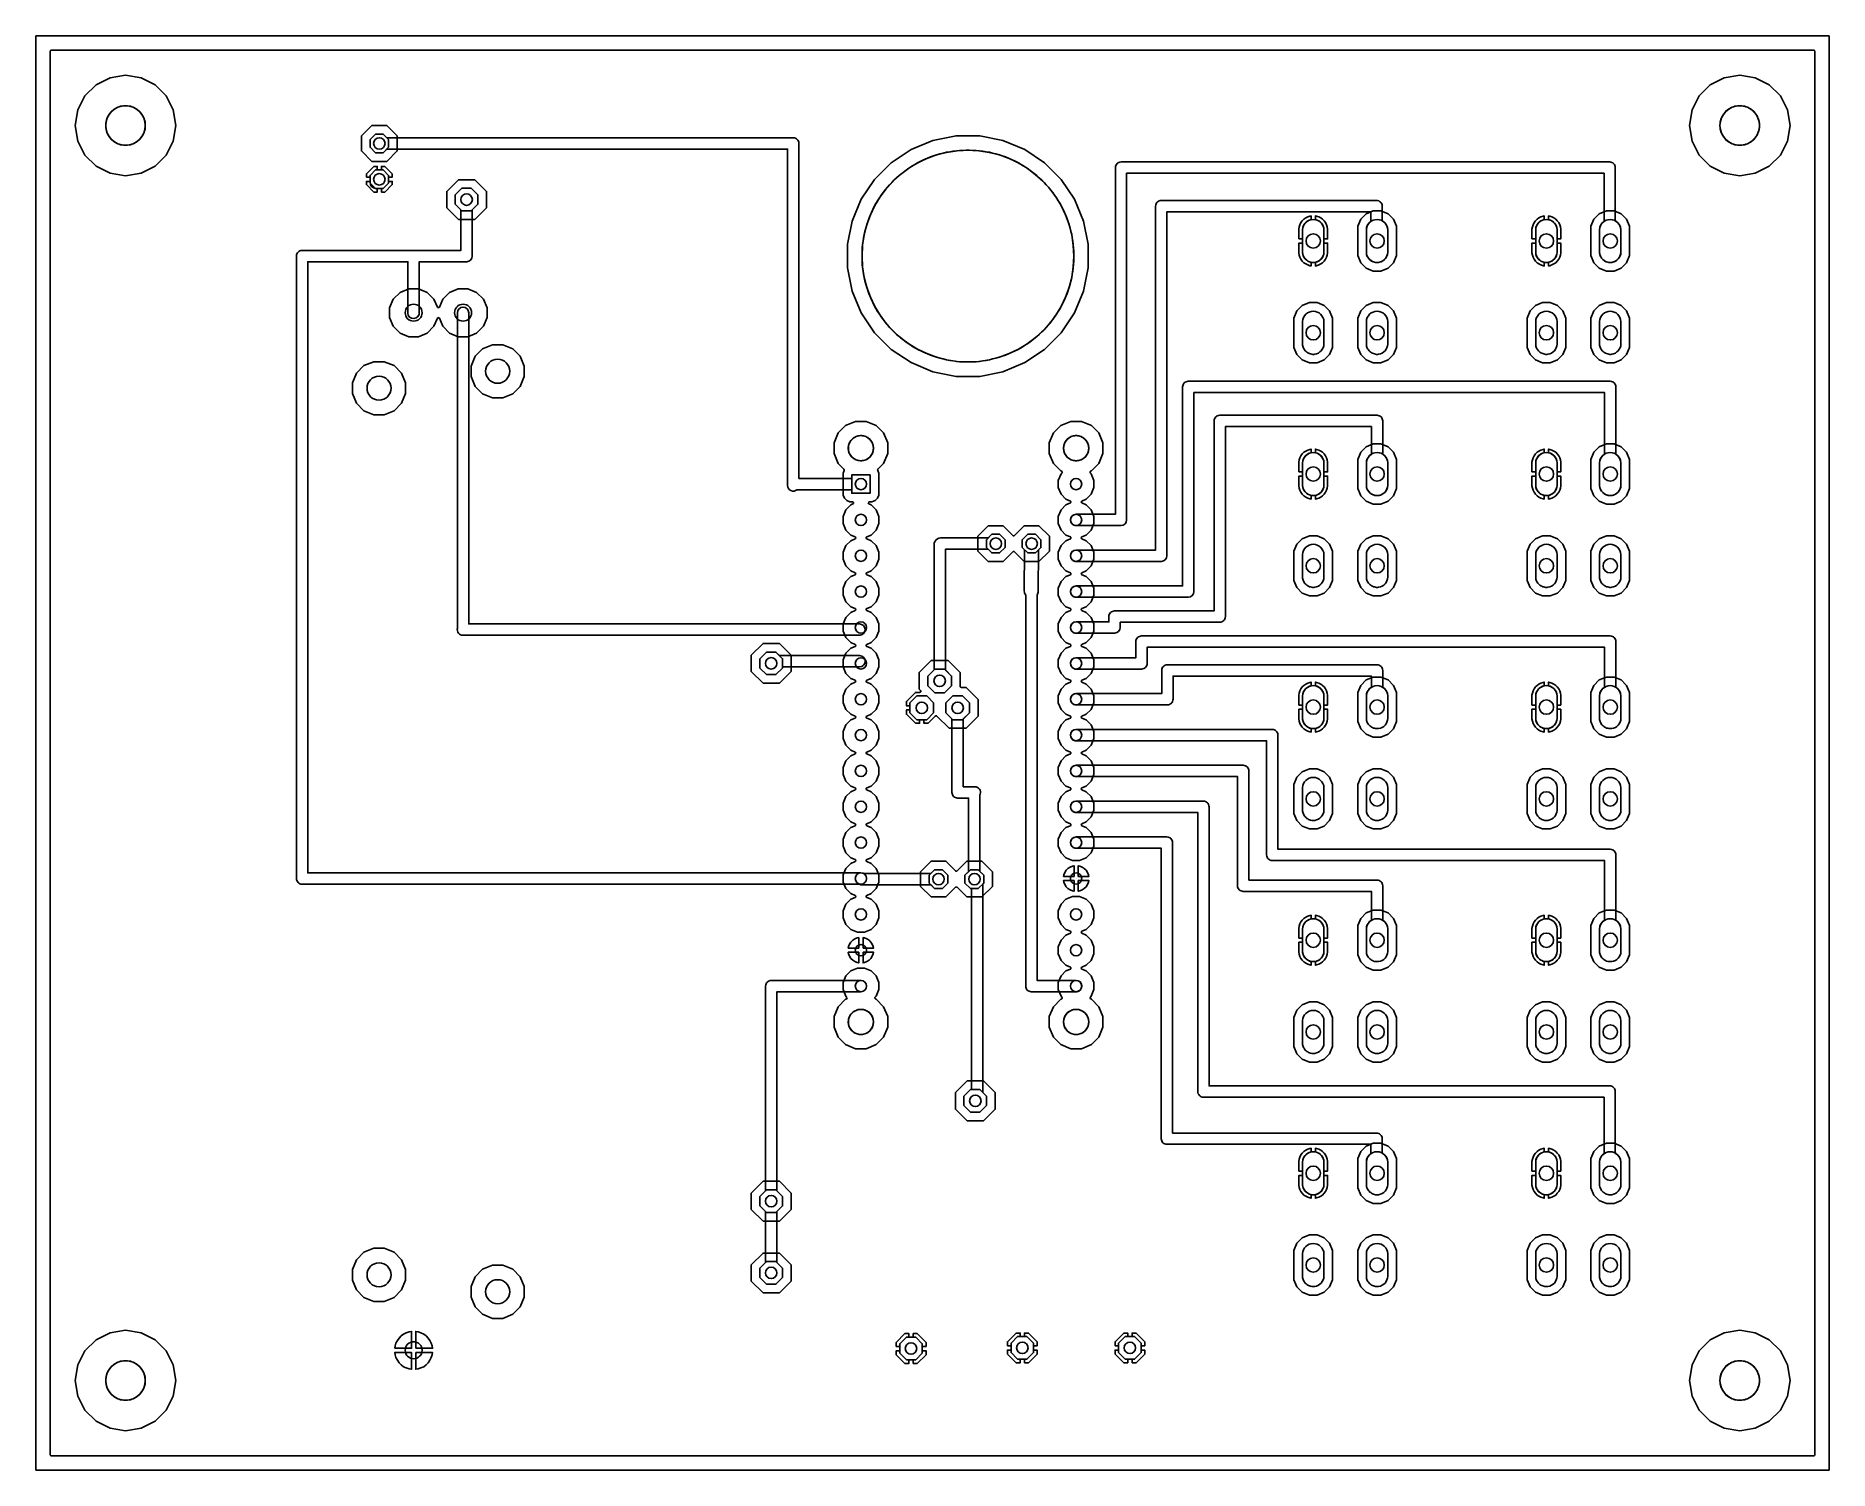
# Model space of a CAD drawing. Header units: millimetres. Extents: x 0 to 127, y 0 to 102.
import ezdxf

# ---------------------------------------------------------------- set-up
doc = ezdxf.new("R2010")
doc.units = ezdxf.units.MM

msp = doc.modelspace()

# ---------------------------------------------------------------- linework, layer by layer
at = {"layer": '16_copper'}
for points in [[(125.89, 1.02, 0.392588), (125.96, 1.09), (125.96, 100.51, 0.414214), (125.89, 100.58), (1.09, 100.58, 0.414214), (1.02, 100.51), (1.02, 1.09, 0.414214), (1.09, 1.02), (125.89, 1.02)], [(89.43, 87.22), (89.43, 87.91), (89.46, 88.07), (89.51, 88.22), (89.58, 88.37), (89.67, 88.5), (89.79, 88.61), (89.92, 88.7), (90.06, 88.77), (90.21, 88.82), (90.3, 88.84), (90.3, 88.58, 0.342624), (89.69, 87.87), (89.69, 87.22)], [(91.21, 87.22), (91.21, 87.87, 0.342626), (90.6, 88.58), (90.6, 88.84), (90.69, 88.82), (90.84, 88.77), (90.98, 88.7), (91.11, 88.61), (91.22, 88.5), (91.32, 88.37), (91.39, 88.22), (91.44, 88.07), (91.47, 87.91), (91.47, 87.22)], [(95.08, 85.55, 0.357806), (95.73, 86.27), (95.73, 87.87, 0.95208), (94.21, 87.87), (94.21, 86.27), (94.22, 86.2), (94.23, 86.12), (94.25, 86.05), (94.28, 85.98), (94.32, 85.92), (94.36, 85.85), (94.41, 85.8), (94.46, 85.74), (94.52, 85.7), (94.58, 85.65), (94.64, 85.62), (94.71, 85.59), (94.79, 85.57), (94.86, 85.55), (94.93, 85.55), (95.01, 85.55)], [(105.94, 87.22), (105.94, 87.91), (105.97, 88.07), (106.02, 88.22), (106.09, 88.37), (106.18, 88.5), (106.3, 88.61), (106.43, 88.7), (106.57, 88.77), (106.72, 88.82), (106.81, 88.84), (106.81, 88.58, 0.342624), (106.2, 87.87), (106.2, 87.22)], [(107.72, 87.22), (107.72, 87.87, 0.342626), (107.11, 88.58), (107.11, 88.84), (107.2, 88.82), (107.35, 88.77), (107.49, 88.7), (107.62, 88.61), (107.73, 88.5), (107.83, 88.37), (107.9, 88.22), (107.95, 88.07), (107.98, 87.91), (107.98, 87.22)], [(111.59, 85.55, 0.357806), (112.24, 86.27), (112.24, 87.87, 0.95208), (110.72, 87.87), (110.72, 86.27), (110.73, 86.2), (110.74, 86.12), (110.76, 86.05), (110.79, 85.98), (110.83, 85.92), (110.87, 85.85), (110.92, 85.8), (110.97, 85.74), (111.03, 85.7), (111.09, 85.65), (111.15, 85.62), (111.22, 85.59), (111.3, 85.57), (111.37, 85.55), (111.44, 85.55), (111.52, 85.55)], [(90.21, 85.32), (90.06, 85.37), (89.92, 85.44), (89.79, 85.53), (89.67, 85.65), (89.58, 85.78), (89.51, 85.92), (89.46, 86.07), (89.43, 86.23), (89.43, 86.92), (89.69, 86.92), (89.69, 86.27, 0.342624), (90.3, 85.56), (90.3, 85.3)], [(90.6, 85.56, 0.342626), (91.21, 86.27), (91.21, 86.92), (91.47, 86.92), (91.47, 86.23), (91.44, 86.07), (91.39, 85.92), (91.32, 85.78), (91.22, 85.65), (91.11, 85.53), (90.98, 85.44), (90.84, 85.37), (90.69, 85.32), (90.6, 85.3)], [(106.72, 85.32), (106.57, 85.37), (106.43, 85.44), (106.3, 85.53), (106.18, 85.65), (106.09, 85.78), (106.02, 85.92), (105.97, 86.07), (105.94, 86.23), (105.94, 86.92), (106.2, 86.92), (106.2, 86.27, 0.342624), (106.81, 85.56), (106.81, 85.3)], [(107.11, 85.56, 0.342626), (107.72, 86.27), (107.72, 86.92), (107.98, 86.92), (107.98, 86.23), (107.95, 86.07), (107.9, 85.92), (107.83, 85.78), (107.73, 85.65), (107.62, 85.53), (107.49, 85.44), (107.35, 85.37), (107.2, 85.32), (107.11, 85.3)], [(26.41, 80.29), (25.79, 80.55), (25.31, 81.03), (25.05, 81.65), (25.05, 82.33), (25.31, 82.95), (25.79, 83.43), (26.41, 83.69), (27.09, 83.69), (27.71, 83.43), (28.19, 82.95), (28.43, 82.38, 0.66819), (28.57, 82.38), (28.81, 82.95), (29.29, 83.43), (29.91, 83.69), (30.59, 83.69), (31.21, 83.43), (31.69, 82.95), (31.95, 82.33), (31.95, 81.65), (31.69, 81.03), (31.21, 80.55), (30.59, 80.29), (29.91, 80.29), (29.29, 80.55), (28.81, 81.03), (28.57, 81.6, 0.66819), (28.43, 81.6), (28.19, 81.03), (27.71, 80.55), (27.09, 80.29)], [(90.56, 79.05, 0.357806), (91.21, 79.77), (91.21, 81.37, 0.95208), (89.69, 81.37), (89.69, 79.77), (89.69, 79.69), (89.71, 79.62), (89.73, 79.55), (89.76, 79.48), (89.8, 79.41), (89.84, 79.35), (89.88, 79.29), (89.94, 79.24), (89.99, 79.19), (90.06, 79.15), (90.12, 79.12), (90.19, 79.09), (90.26, 79.07), (90.34, 79.05), (90.41, 79.04), (90.49, 79.04)], [(95.08, 79.05, 0.357806), (95.73, 79.77), (95.73, 81.37, 0.95208), (94.21, 81.37), (94.21, 79.77), (94.22, 79.69), (94.23, 79.62), (94.25, 79.55), (94.28, 79.48), (94.32, 79.41), (94.36, 79.35), (94.41, 79.29), (94.46, 79.24), (94.52, 79.19), (94.58, 79.15), (94.64, 79.12), (94.71, 79.09), (94.79, 79.07), (94.86, 79.05), (94.93, 79.04), (95.01, 79.04)], [(107.07, 79.05, 0.357806), (107.72, 79.77), (107.72, 81.37, 0.95208), (106.2, 81.37), (106.2, 79.77), (106.2, 79.69), (106.22, 79.62), (106.24, 79.55), (106.27, 79.48), (106.31, 79.41), (106.35, 79.35), (106.39, 79.29), (106.45, 79.24), (106.5, 79.19), (106.57, 79.15), (106.63, 79.12), (106.7, 79.09), (106.77, 79.07), (106.85, 79.05), (106.92, 79.04), (107, 79.04)], [(111.59, 79.05, 0.357806), (112.24, 79.77), (112.24, 81.37, 0.95208), (110.72, 81.37), (110.72, 79.77), (110.73, 79.69), (110.74, 79.62), (110.76, 79.55), (110.79, 79.48), (110.83, 79.41), (110.87, 79.35), (110.92, 79.29), (110.97, 79.24), (111.03, 79.19), (111.09, 79.15), (111.15, 79.12), (111.22, 79.09), (111.3, 79.07), (111.37, 79.05), (111.44, 79.04), (111.52, 79.04)], [(58.17, 38.11), (57.7, 38.3), (57.35, 38.65), (57.16, 39.12), (57.16, 39.62), (57.35, 40.09), (57.7, 40.44), (58.01, 40.57, 0.66819), (58.01, 40.71), (57.7, 40.84), (57.35, 41.19), (57.16, 41.66), (57.16, 42.16), (57.35, 42.63), (57.7, 42.98), (58.01, 43.11, 0.66819), (58.01, 43.25), (57.7, 43.38), (57.35, 43.73), (57.16, 44.2), (57.16, 44.7), (57.35, 45.17), (57.7, 45.52), (58.01, 45.65, 0.66819), (58.01, 45.79), (57.7, 45.92), (57.35, 46.27), (57.16, 46.74), (57.16, 47.24), (57.35, 47.71), (57.7, 48.06), (58.01, 48.19, 0.66819), (58.01, 48.33), (57.7, 48.46), (57.35, 48.81), (57.16, 49.28), (57.16, 49.78), (57.35, 50.25), (57.7, 50.6), (58.01, 50.73, 0.66819), (58.01, 50.87), (57.7, 51), (57.35, 51.35), (57.16, 51.82), (57.16, 52.32), (57.35, 52.79), (57.7, 53.14), (58.01, 53.27, 0.66819), (58.01, 53.41), (57.7, 53.54), (57.35, 53.89), (57.16, 54.36), (57.16, 54.86), (57.35, 55.33), (57.7, 55.68), (58.01, 55.81, 0.66819), (58.01, 55.95), (57.7, 56.08), (57.35, 56.43), (57.16, 56.9), (57.16, 57.4), (57.35, 57.87), (57.7, 58.22), (58.01, 58.35, 0.66819), (58.01, 58.49), (57.7, 58.62), (57.35, 58.97), (57.16, 59.44), (57.16, 59.94), (57.35, 60.41), (57.7, 60.76), (58.01, 60.89, 0.66819), (58.01, 61.03), (57.7, 61.16), (57.35, 61.51), (57.16, 61.98), (57.16, 62.48), (57.35, 62.95), (57.7, 63.3), (58.01, 63.43, 0.66819), (58.01, 63.57), (57.7, 63.7), (57.35, 64.05), (57.16, 64.52), (57.16, 65.02), (57.35, 65.49), (57.7, 65.84), (58.01, 65.97, 0.66819), (58.01, 66.11), (57.7, 66.24), (57.35, 66.59), (57.16, 67.06), (57.16, 67.56), (57.35, 68.03), (57.7, 68.38), (57.85, 68.44, 0.820685), (57.82, 68.59), (57.64, 68.59), (57.42, 68.68), (57.25, 68.85), (57.16, 69.07), (57.16, 70.63), (57.23, 70.81, 0.303353), (57.22, 70.9), (56.81, 71.31), (56.52, 72.01), (56.52, 72.77), (56.81, 73.47), (57.34, 74), (58.04, 74.29), (58.8, 74.29), (59.5, 74), (60.03, 73.47), (60.32, 72.77), (60.32, 72.01), (60.03, 71.31), (59.62, 70.9, 0.303353), (59.61, 70.81), (59.68, 70.63), (59.68, 69.07), (59.59, 68.85), (59.42, 68.68), (59.2, 68.59), (59.02, 68.59, 0.820685), (58.99, 68.44), (59.14, 68.38), (59.49, 68.03), (59.68, 67.56), (59.68, 67.06), (59.49, 66.59), (59.14, 66.24), (58.83, 66.11, 0.66819), (58.83, 65.97), (59.14, 65.84), (59.49, 65.49), (59.68, 65.02), (59.68, 64.52), (59.49, 64.05), (59.14, 63.7), (58.83, 63.57, 0.66819), (58.83, 63.43), (59.14, 63.3), (59.49, 62.95), (59.68, 62.48), (59.68, 61.98), (59.49, 61.51), (59.14, 61.16), (58.83, 61.03, 0.66819), (58.83, 60.89), (59.14, 60.76), (59.49, 60.41), (59.68, 59.94), (59.68, 59.44), (59.49, 58.97), (59.14, 58.62), (58.83, 58.49, 0.66819), (58.83, 58.35), (59.14, 58.22), (59.49, 57.87), (59.68, 57.4), (59.68, 56.9), (59.49, 56.43), (59.14, 56.08), (58.83, 55.95, 0.66819), (58.83, 55.81), (59.14, 55.68), (59.49, 55.33), (59.68, 54.86), (59.68, 54.36), (59.49, 53.89), (59.14, 53.54), (58.83, 53.41, 0.66819), (58.83, 53.27), (59.14, 53.14), (59.49, 52.79), (59.68, 52.32), (59.68, 51.82), (59.49, 51.35), (59.14, 51), (58.83, 50.87, 0.66819), (58.83, 50.73), (59.14, 50.6), (59.49, 50.25), (59.68, 49.78), (59.68, 49.28), (59.49, 48.81), (59.14, 48.46), (58.83, 48.33, 0.66819), (58.83, 48.19), (59.14, 48.06), (59.49, 47.71), (59.68, 47.24), (59.68, 46.74), (59.49, 46.27), (59.14, 45.92), (58.83, 45.79, 0.66819), (58.83, 45.65), (59.14, 45.52), (59.49, 45.17), (59.68, 44.7), (59.68, 44.2), (59.49, 43.73), (59.14, 43.38), (58.83, 43.25, 0.66819), (58.83, 43.11), (59.14, 42.98), (59.49, 42.63), (59.68, 42.16), (59.68, 41.66), (59.49, 41.19), (59.14, 40.84), (58.83, 40.71, 0.66819), (58.83, 40.57), (59.14, 40.44), (59.49, 40.09), (59.68, 39.62), (59.68, 39.12), (59.49, 38.65), (59.14, 38.3), (58.67, 38.11)], [(73.41, 43.19), (72.94, 43.38), (72.59, 43.73), (72.4, 44.2), (72.4, 44.7), (72.59, 45.17), (72.94, 45.52), (73.25, 45.65, 0.66819), (73.25, 45.79), (72.94, 45.92), (72.59, 46.27), (72.4, 46.74), (72.4, 47.24), (72.59, 47.71), (72.94, 48.06), (73.25, 48.19, 0.66819), (73.25, 48.33), (72.94, 48.46), (72.59, 48.81), (72.4, 49.28), (72.4, 49.78), (72.59, 50.25), (72.94, 50.6), (73.25, 50.73, 0.66819), (73.25, 50.87), (72.94, 51), (72.59, 51.35), (72.4, 51.82), (72.4, 52.32), (72.59, 52.79), (72.94, 53.14), (73.25, 53.27, 0.66819), (73.25, 53.41), (72.94, 53.54), (72.59, 53.89), (72.4, 54.36), (72.4, 54.86), (72.59, 55.33), (72.94, 55.68), (73.25, 55.81, 0.66819), (73.25, 55.95), (72.94, 56.08), (72.59, 56.43), (72.4, 56.9), (72.4, 57.4), (72.59, 57.87), (72.94, 58.22), (73.25, 58.35, 0.66819), (73.25, 58.49), (72.94, 58.62), (72.59, 58.97), (72.4, 59.44), (72.4, 59.94), (72.59, 60.41), (72.94, 60.76), (73.25, 60.89, 0.66819), (73.25, 61.03), (72.94, 61.16), (72.59, 61.51), (72.4, 61.98), (72.4, 62.48), (72.59, 62.95), (72.94, 63.3), (73.25, 63.43, 0.66819), (73.25, 63.57), (72.94, 63.7), (72.59, 64.05), (72.4, 64.52), (72.4, 65.02), (72.59, 65.49), (72.94, 65.84), (73.25, 65.97, 0.66819), (73.25, 66.11), (72.94, 66.24), (72.59, 66.59), (72.4, 67.06), (72.4, 67.56), (72.59, 68.03), (72.94, 68.38), (73.25, 68.51, 0.66819), (73.25, 68.65), (72.94, 68.78), (72.59, 69.13), (72.4, 69.6), (72.4, 70.1), (72.59, 70.57), (72.65, 70.63, 0.534516), (72.63, 70.76), (72.58, 70.78), (72.05, 71.31), (71.76, 72.01), (71.76, 72.77), (72.05, 73.47), (72.58, 74), (73.28, 74.29), (74.04, 74.29), (74.74, 74), (75.27, 73.47), (75.56, 72.77), (75.56, 72.01), (75.27, 71.31), (74.74, 70.78, 0.745931), (74.67, 70.63), (74.73, 70.57), (74.92, 70.1), (74.92, 69.6), (74.73, 69.13), (74.38, 68.78), (74.07, 68.65, 0.66819), (74.07, 68.51), (74.38, 68.38), (74.73, 68.03), (74.92, 67.56), (74.92, 67.06), (74.73, 66.59), (74.38, 66.24), (74.07, 66.11, 0.66819), (74.07, 65.97), (74.38, 65.84), (74.73, 65.49), (74.92, 65.02), (74.92, 64.52), (74.73, 64.05), (74.38, 63.7), (74.07, 63.57, 0.66819), (74.07, 63.43), (74.38, 63.3), (74.73, 62.95), (74.92, 62.48), (74.92, 61.98), (74.73, 61.51), (74.38, 61.16), (74.07, 61.03, 0.66819), (74.07, 60.89), (74.38, 60.76), (74.73, 60.41), (74.92, 59.94), (74.92, 59.44), (74.73, 58.97), (74.38, 58.62), (74.07, 58.49, 0.66819), (74.07, 58.35), (74.38, 58.22), (74.73, 57.87), (74.92, 57.4), (74.92, 56.9), (74.73, 56.43), (74.38, 56.08), (74.07, 55.95, 0.66819), (74.07, 55.81), (74.38, 55.68), (74.73, 55.33), (74.92, 54.86), (74.92, 54.36), (74.73, 53.89), (74.38, 53.54), (74.07, 53.41, 0.66819), (74.07, 53.27), (74.38, 53.14), (74.73, 52.79), (74.92, 52.32), (74.92, 51.82), (74.73, 51.35), (74.38, 51), (74.07, 50.87, 0.66819), (74.07, 50.73), (74.38, 50.6), (74.73, 50.25), (74.92, 49.78), (74.92, 49.28), (74.73, 48.81), (74.38, 48.46), (74.07, 48.33, 0.66819), (74.07, 48.19), (74.38, 48.06), (74.73, 47.71), (74.92, 47.24), (74.92, 46.74), (74.73, 46.27), (74.38, 45.92), (74.07, 45.79, 0.66819), (74.07, 45.65), (74.38, 45.52), (74.73, 45.17), (74.92, 44.7), (74.92, 44.2), (74.73, 43.73), (74.38, 43.38), (73.91, 43.19)], [(89.43, 70.71), (89.43, 71.4), (89.46, 71.56), (89.51, 71.71), (89.58, 71.86), (89.67, 71.99), (89.79, 72.1), (89.92, 72.19), (90.06, 72.26), (90.21, 72.31), (90.3, 72.33), (90.3, 72.07, 0.342624), (89.69, 71.36), (89.69, 70.71)], [(91.21, 70.71), (91.21, 71.36, 0.342626), (90.6, 72.07), (90.6, 72.33), (90.69, 72.31), (90.84, 72.26), (90.98, 72.19), (91.11, 72.1), (91.22, 71.99), (91.32, 71.86), (91.39, 71.71), (91.44, 71.56), (91.47, 71.4), (91.47, 70.71)], [(95.08, 69.04, 0.357806), (95.73, 69.76), (95.73, 71.36, 0.95208), (94.21, 71.36), (94.21, 69.76), (94.22, 69.69), (94.23, 69.61), (94.25, 69.54), (94.28, 69.47), (94.32, 69.41), (94.36, 69.34), (94.41, 69.29), (94.46, 69.23), (94.52, 69.19), (94.58, 69.14), (94.64, 69.11), (94.71, 69.08), (94.79, 69.06), (94.86, 69.04), (94.93, 69.04), (95.01, 69.04)], [(105.94, 70.71), (105.94, 71.4), (105.97, 71.56), (106.02, 71.71), (106.09, 71.86), (106.18, 71.99), (106.3, 72.1), (106.43, 72.19), (106.57, 72.26), (106.72, 72.31), (106.81, 72.33), (106.81, 72.07, 0.342624), (106.2, 71.36), (106.2, 70.71)], [(107.72, 70.71), (107.72, 71.36, 0.342626), (107.11, 72.07), (107.11, 72.33), (107.2, 72.31), (107.35, 72.26), (107.49, 72.19), (107.62, 72.1), (107.73, 71.99), (107.83, 71.86), (107.9, 71.71), (107.95, 71.56), (107.98, 71.4), (107.98, 70.71)], [(111.59, 69.04, 0.357806), (112.24, 69.76), (112.24, 71.36, 0.95208), (110.72, 71.36), (110.72, 69.76), (110.73, 69.69), (110.74, 69.61), (110.76, 69.54), (110.79, 69.47), (110.83, 69.41), (110.87, 69.34), (110.92, 69.29), (110.97, 69.23), (111.03, 69.19), (111.09, 69.14), (111.15, 69.11), (111.22, 69.08), (111.3, 69.06), (111.37, 69.04), (111.44, 69.04), (111.52, 69.04)], [(90.21, 68.81), (90.06, 68.86), (89.92, 68.93), (89.79, 69.02), (89.67, 69.14), (89.58, 69.27), (89.51, 69.41), (89.46, 69.56), (89.43, 69.72), (89.43, 70.41), (89.69, 70.41), (89.69, 69.76, 0.342624), (90.3, 69.05), (90.3, 68.79)], [(90.6, 69.05, 0.342626), (91.21, 69.76), (91.21, 70.41), (91.47, 70.41), (91.47, 69.72), (91.44, 69.56), (91.39, 69.41), (91.32, 69.27), (91.22, 69.14), (91.11, 69.02), (90.98, 68.93), (90.84, 68.86), (90.69, 68.81), (90.6, 68.79)], [(106.72, 68.81), (106.57, 68.86), (106.43, 68.93), (106.3, 69.02), (106.18, 69.14), (106.09, 69.27), (106.02, 69.41), (105.97, 69.56), (105.94, 69.72), (105.94, 70.41), (106.2, 70.41), (106.2, 69.76, 0.342624), (106.81, 69.05), (106.81, 68.79)], [(107.11, 69.05, 0.342626), (107.72, 69.76), (107.72, 70.41), (107.98, 70.41), (107.98, 69.72), (107.95, 69.56), (107.9, 69.41), (107.83, 69.27), (107.73, 69.14), (107.62, 69.02), (107.49, 68.93), (107.35, 68.86), (107.2, 68.81), (107.11, 68.79)], [(67.44, 64.36), (66.7, 65.1), (66.7, 66.15), (67.44, 66.9), (68.49, 66.9), (69.18, 66.21, 0.414214), (69.29, 66.21), (69.98, 66.9), (71.03, 66.9), (71.78, 66.15), (71.78, 65.1), (71.03, 64.36), (69.98, 64.36), (69.29, 65.05, 0.414214), (69.18, 65.05), (68.49, 64.36)], [(90.56, 62.54, 0.357806), (91.21, 63.26), (91.21, 64.86, 0.95208), (89.69, 64.86), (89.69, 63.26), (89.69, 63.18), (89.71, 63.11), (89.73, 63.04), (89.76, 62.97), (89.8, 62.9), (89.84, 62.84), (89.88, 62.78), (89.94, 62.73), (89.99, 62.68), (90.06, 62.64), (90.12, 62.61), (90.19, 62.58), (90.26, 62.56), (90.34, 62.54), (90.41, 62.53), (90.49, 62.53)], [(95.08, 62.54, 0.357806), (95.73, 63.26), (95.73, 64.86, 0.95208), (94.21, 64.86), (94.21, 63.26), (94.22, 63.18), (94.23, 63.11), (94.25, 63.04), (94.28, 62.97), (94.32, 62.9), (94.36, 62.84), (94.41, 62.78), (94.46, 62.73), (94.52, 62.68), (94.58, 62.64), (94.64, 62.61), (94.71, 62.58), (94.79, 62.56), (94.86, 62.54), (94.93, 62.53), (95.01, 62.53)], [(107.07, 62.54, 0.357806), (107.72, 63.26), (107.72, 64.86, 0.95208), (106.2, 64.86), (106.2, 63.26), (106.2, 63.18), (106.22, 63.11), (106.24, 63.04), (106.27, 62.97), (106.31, 62.9), (106.35, 62.84), (106.39, 62.78), (106.45, 62.73), (106.5, 62.68), (106.57, 62.64), (106.63, 62.61), (106.7, 62.58), (106.77, 62.56), (106.85, 62.54), (106.92, 62.53), (107, 62.53)], [(111.59, 62.54, 0.357806), (112.24, 63.26), (112.24, 64.86, 0.95208), (110.72, 64.86), (110.72, 63.26), (110.73, 63.18), (110.74, 63.11), (110.76, 63.04), (110.79, 62.97), (110.83, 62.9), (110.87, 62.84), (110.92, 62.78), (110.97, 62.73), (111.03, 62.68), (111.09, 62.64), (111.15, 62.61), (111.22, 62.58), (111.3, 62.56), (111.37, 62.54), (111.44, 62.53), (111.52, 62.53)], [(64.67, 52.55), (63.8, 53.42, 0.414214), (63.69, 53.42), (63.18, 52.91), (62.88, 52.91), (62.88, 53.16), (63.08, 53.16), (63.57, 53.65), (63.57, 54.35), (63.08, 54.84), (62.38, 54.84), (61.89, 54.35), (61.89, 54.15), (61.64, 54.15), (61.64, 54.45), (62.28, 55.09), (62.58, 55.09, 0.668179), (62.64, 55.22), (62.55, 55.31), (62.55, 56.5), (63.4, 57.35), (64.6, 57.35), (65.45, 56.5), (65.45, 55.52, 0.414214), (65.52, 55.45), (65.87, 55.45), (66.72, 54.6), (66.72, 53.4), (65.87, 52.55)], [(89.43, 54.2), (89.43, 54.89), (89.46, 55.05), (89.51, 55.2), (89.58, 55.35), (89.67, 55.48), (89.79, 55.59), (89.92, 55.68), (90.06, 55.75), (90.21, 55.8), (90.3, 55.82), (90.3, 55.56, 0.342624), (89.69, 54.85), (89.69, 54.2)], [(91.21, 54.2), (91.21, 54.85, 0.342626), (90.6, 55.56), (90.6, 55.82), (90.69, 55.8), (90.84, 55.75), (90.98, 55.68), (91.11, 55.59), (91.22, 55.48), (91.32, 55.35), (91.39, 55.2), (91.44, 55.05), (91.47, 54.89), (91.47, 54.2)], [(95.08, 52.53, 0.357806), (95.73, 53.25), (95.73, 54.85, 0.95208), (94.21, 54.85), (94.21, 53.25), (94.22, 53.18), (94.23, 53.1), (94.25, 53.03), (94.28, 52.96), (94.32, 52.9), (94.36, 52.83), (94.41, 52.78), (94.46, 52.72), (94.52, 52.68), (94.58, 52.63), (94.64, 52.6), (94.71, 52.57), (94.79, 52.55), (94.86, 52.53), (94.93, 52.53), (95.01, 52.53)], [(105.94, 54.2), (105.94, 54.89), (105.97, 55.05), (106.02, 55.2), (106.09, 55.35), (106.18, 55.48), (106.3, 55.59), (106.43, 55.68), (106.57, 55.75), (106.72, 55.8), (106.81, 55.82), (106.81, 55.56, 0.342624), (106.2, 54.85), (106.2, 54.2)], [(107.72, 54.2), (107.72, 54.85, 0.342626), (107.11, 55.56), (107.11, 55.82), (107.2, 55.8), (107.35, 55.75), (107.49, 55.68), (107.62, 55.59), (107.73, 55.48), (107.83, 55.35), (107.9, 55.2), (107.95, 55.05), (107.98, 54.89), (107.98, 54.2)], [(111.59, 52.53, 0.357806), (112.24, 53.25), (112.24, 54.85, 0.95208), (110.72, 54.85), (110.72, 53.25), (110.73, 53.18), (110.74, 53.1), (110.76, 53.03), (110.79, 52.96), (110.83, 52.9), (110.87, 52.83), (110.92, 52.78), (110.97, 52.72), (111.03, 52.68), (111.09, 52.63), (111.15, 52.6), (111.22, 52.57), (111.3, 52.55), (111.37, 52.53), (111.44, 52.53), (111.52, 52.53)], [(90.21, 52.3), (90.06, 52.35), (89.92, 52.42), (89.79, 52.51), (89.67, 52.63), (89.58, 52.76), (89.51, 52.9), (89.46, 53.05), (89.43, 53.21), (89.43, 53.9), (89.69, 53.9), (89.69, 53.25, 0.342624), (90.3, 52.54), (90.3, 52.28)], [(90.6, 52.54, 0.342626), (91.21, 53.25), (91.21, 53.9), (91.47, 53.9), (91.47, 53.21), (91.44, 53.05), (91.39, 52.9), (91.32, 52.76), (91.22, 52.63), (91.11, 52.51), (90.98, 52.42), (90.84, 52.35), (90.69, 52.3), (90.6, 52.28)], [(106.72, 52.3), (106.57, 52.35), (106.43, 52.42), (106.3, 52.51), (106.18, 52.63), (106.09, 52.76), (106.02, 52.9), (105.97, 53.05), (105.94, 53.21), (105.94, 53.9), (106.2, 53.9), (106.2, 53.25, 0.342624), (106.81, 52.54), (106.81, 52.28)], [(107.11, 52.54, 0.342626), (107.72, 53.25), (107.72, 53.9), (107.98, 53.9), (107.98, 53.21), (107.95, 53.05), (107.9, 52.9), (107.83, 52.76), (107.73, 52.63), (107.62, 52.51), (107.49, 52.42), (107.35, 52.35), (107.2, 52.3), (107.11, 52.28)], [(90.56, 46.03, 0.357806), (91.21, 46.75), (91.21, 48.35, 0.95208), (89.69, 48.35), (89.69, 46.75), (89.69, 46.67), (89.71, 46.6), (89.73, 46.53), (89.76, 46.46), (89.8, 46.39), (89.84, 46.33), (89.88, 46.27), (89.94, 46.22), (89.99, 46.17), (90.06, 46.13), (90.12, 46.1), (90.19, 46.07), (90.26, 46.05), (90.34, 46.03), (90.41, 46.02), (90.49, 46.02)], [(95.08, 46.03, 0.357806), (95.73, 46.75), (95.73, 48.35, 0.95208), (94.21, 48.35), (94.21, 46.75), (94.22, 46.67), (94.23, 46.6), (94.25, 46.53), (94.28, 46.46), (94.32, 46.39), (94.36, 46.33), (94.41, 46.27), (94.46, 46.22), (94.52, 46.17), (94.58, 46.13), (94.64, 46.1), (94.71, 46.07), (94.79, 46.05), (94.86, 46.03), (94.93, 46.02), (95.01, 46.02)], [(107.07, 46.03, 0.357806), (107.72, 46.75), (107.72, 48.35, 0.95208), (106.2, 48.35), (106.2, 46.75), (106.2, 46.67), (106.22, 46.6), (106.24, 46.53), (106.27, 46.46), (106.31, 46.39), (106.35, 46.33), (106.39, 46.27), (106.45, 46.22), (106.5, 46.17), (106.57, 46.13), (106.63, 46.1), (106.7, 46.07), (106.77, 46.05), (106.85, 46.03), (106.92, 46.02), (107, 46.02)], [(111.59, 46.03, 0.357806), (112.24, 46.75), (112.24, 48.35, 0.95208), (110.72, 48.35), (110.72, 46.75), (110.73, 46.67), (110.74, 46.6), (110.76, 46.53), (110.79, 46.46), (110.83, 46.39), (110.87, 46.33), (110.92, 46.27), (110.97, 46.22), (111.03, 46.17), (111.09, 46.13), (111.15, 46.1), (111.22, 46.07), (111.3, 46.05), (111.37, 46.03), (111.44, 46.02), (111.52, 46.02)], [(63.39, 40.6), (62.65, 41.34), (62.65, 42.39), (63.39, 43.14), (64.44, 43.14), (65.13, 42.45, 0.414214), (65.24, 42.45), (65.93, 43.14), (66.98, 43.14), (67.73, 42.39), (67.73, 41.34), (66.98, 40.6), (65.93, 40.6), (65.24, 41.29, 0.414214), (65.13, 41.29), (64.44, 40.6)], [(73.28, 29.85), (72.58, 30.14), (72.05, 30.67), (71.76, 31.37), (71.76, 32.13), (72.05, 32.83), (72.58, 33.36, 0.745931), (72.65, 33.51), (72.59, 33.57), (72.4, 34.04), (72.4, 34.54), (72.59, 35.01), (72.94, 35.36), (73.25, 35.49, 0.66819), (73.25, 35.63), (72.94, 35.76), (72.59, 36.11), (72.4, 36.58), (72.4, 37.08), (72.59, 37.55), (72.94, 37.9), (73.25, 38.03, 0.66819), (73.25, 38.17), (72.94, 38.3), (72.59, 38.65), (72.4, 39.12), (72.4, 39.62), (72.59, 40.09), (72.94, 40.44), (73.41, 40.63), (73.91, 40.63), (74.38, 40.44), (74.73, 40.09), (74.92, 39.62), (74.92, 39.12), (74.73, 38.65), (74.38, 38.3), (74.07, 38.17, 0.66819), (74.07, 38.03), (74.38, 37.9), (74.73, 37.55), (74.92, 37.08), (74.92, 36.58), (74.73, 36.11), (74.38, 35.76), (74.07, 35.63, 0.66819), (74.07, 35.49), (74.38, 35.36), (74.73, 35.01), (74.92, 34.54), (74.92, 34.04), (74.73, 33.57), (74.67, 33.51, 0.534516), (74.69, 33.38), (74.74, 33.36), (75.27, 32.83), (75.56, 32.13), (75.56, 31.37), (75.27, 30.67), (74.74, 30.14), (74.04, 29.85)], [(89.43, 37.69), (89.43, 38.38), (89.46, 38.54), (89.51, 38.69), (89.58, 38.84), (89.67, 38.97), (89.79, 39.08), (89.92, 39.17), (90.06, 39.24), (90.21, 39.29), (90.3, 39.31), (90.3, 39.05, 0.342624), (89.69, 38.34), (89.69, 37.69)], [(91.21, 37.69), (91.21, 38.34, 0.342626), (90.6, 39.05), (90.6, 39.31), (90.69, 39.29), (90.84, 39.24), (90.98, 39.17), (91.11, 39.08), (91.22, 38.97), (91.32, 38.84), (91.39, 38.69), (91.44, 38.54), (91.47, 38.38), (91.47, 37.69)], [(95.08, 36.02, 0.357806), (95.73, 36.74), (95.73, 38.34, 0.95208), (94.21, 38.34), (94.21, 36.74), (94.22, 36.67), (94.23, 36.59), (94.25, 36.52), (94.28, 36.45), (94.32, 36.39), (94.36, 36.32), (94.41, 36.27), (94.46, 36.21), (94.52, 36.17), (94.58, 36.12), (94.64, 36.09), (94.71, 36.06), (94.79, 36.04), (94.86, 36.02), (94.93, 36.02), (95.01, 36.02)], [(105.94, 37.69), (105.94, 38.38), (105.97, 38.54), (106.02, 38.69), (106.09, 38.84), (106.18, 38.97), (106.3, 39.08), (106.43, 39.17), (106.57, 39.24), (106.72, 39.29), (106.81, 39.31), (106.81, 39.05, 0.342624), (106.2, 38.34), (106.2, 37.69)], [(107.72, 37.69), (107.72, 38.34, 0.342626), (107.11, 39.05), (107.11, 39.31), (107.2, 39.29), (107.35, 39.24), (107.49, 39.17), (107.62, 39.08), (107.73, 38.97), (107.83, 38.84), (107.9, 38.69), (107.95, 38.54), (107.98, 38.38), (107.98, 37.69)], [(111.59, 36.02, 0.357806), (112.24, 36.74), (112.24, 38.34, 0.95208), (110.72, 38.34), (110.72, 36.74), (110.73, 36.67), (110.74, 36.59), (110.76, 36.52), (110.79, 36.45), (110.83, 36.39), (110.87, 36.32), (110.92, 36.27), (110.97, 36.21), (111.03, 36.17), (111.09, 36.12), (111.15, 36.09), (111.22, 36.06), (111.3, 36.04), (111.37, 36.02), (111.44, 36.02), (111.52, 36.02)], [(90.21, 35.79), (90.06, 35.84), (89.92, 35.91), (89.79, 36), (89.67, 36.12), (89.58, 36.25), (89.51, 36.39), (89.46, 36.54), (89.43, 36.7), (89.43, 37.39), (89.69, 37.39), (89.69, 36.74, 0.342624), (90.3, 36.03), (90.3, 35.77)], [(90.6, 36.03, 0.342626), (91.21, 36.74), (91.21, 37.39), (91.47, 37.39), (91.47, 36.7), (91.44, 36.54), (91.39, 36.39), (91.32, 36.25), (91.22, 36.12), (91.11, 36), (90.98, 35.91), (90.84, 35.84), (90.69, 35.79), (90.6, 35.77)], [(106.72, 35.79), (106.57, 35.84), (106.43, 35.91), (106.3, 36), (106.18, 36.12), (106.09, 36.25), (106.02, 36.39), (105.97, 36.54), (105.94, 36.7), (105.94, 37.39), (106.2, 37.39), (106.2, 36.74, 0.342624), (106.81, 36.03), (106.81, 35.77)], [(107.11, 36.03, 0.342626), (107.72, 36.74), (107.72, 37.39), (107.98, 37.39), (107.98, 36.7), (107.95, 36.54), (107.9, 36.39), (107.83, 36.25), (107.73, 36.12), (107.62, 36), (107.49, 35.91), (107.35, 35.84), (107.2, 35.79), (107.11, 35.77)], [(58.04, 29.85), (57.34, 30.14), (56.81, 30.67), (56.52, 31.37), (56.52, 32.13), (56.81, 32.83), (57.34, 33.36, 0.745931), (57.41, 33.51), (57.35, 33.57), (57.16, 34.04), (57.16, 34.54), (57.35, 35.01), (57.7, 35.36), (58.17, 35.55), (58.67, 35.55), (59.14, 35.36), (59.49, 35.01), (59.68, 34.54), (59.68, 34.04), (59.49, 33.57), (59.43, 33.51, 0.534516), (59.45, 33.38), (59.5, 33.36), (60.03, 32.83), (60.32, 32.13), (60.32, 31.37), (60.03, 30.67), (59.5, 30.14), (58.8, 29.85)], [(90.56, 29.52, 0.357806), (91.21, 30.24), (91.21, 31.84, 0.95208), (89.69, 31.84), (89.69, 30.24), (89.69, 30.16), (89.71, 30.09), (89.73, 30.02), (89.76, 29.95), (89.8, 29.88), (89.84, 29.82), (89.88, 29.76), (89.94, 29.71), (89.99, 29.66), (90.06, 29.62), (90.12, 29.59), (90.19, 29.56), (90.26, 29.54), (90.34, 29.52), (90.41, 29.51), (90.49, 29.51)], [(95.08, 29.52, 0.357806), (95.73, 30.24), (95.73, 31.84, 0.95208), (94.21, 31.84), (94.21, 30.24), (94.22, 30.16), (94.23, 30.09), (94.25, 30.02), (94.28, 29.95), (94.32, 29.88), (94.36, 29.82), (94.41, 29.76), (94.46, 29.71), (94.52, 29.66), (94.58, 29.62), (94.64, 29.59), (94.71, 29.56), (94.79, 29.54), (94.86, 29.52), (94.93, 29.51), (95.01, 29.51)], [(107.07, 29.52, 0.357806), (107.72, 30.24), (107.72, 31.84, 0.95208), (106.2, 31.84), (106.2, 30.24), (106.2, 30.16), (106.22, 30.09), (106.24, 30.02), (106.27, 29.95), (106.31, 29.88), (106.35, 29.82), (106.39, 29.76), (106.45, 29.71), (106.5, 29.66), (106.57, 29.62), (106.63, 29.59), (106.7, 29.56), (106.77, 29.54), (106.85, 29.52), (106.92, 29.51), (107, 29.51)], [(111.59, 29.52, 0.357806), (112.24, 30.24), (112.24, 31.84, 0.95208), (110.72, 31.84), (110.72, 30.24), (110.73, 30.16), (110.74, 30.09), (110.76, 30.02), (110.79, 29.95), (110.83, 29.88), (110.87, 29.82), (110.92, 29.76), (110.97, 29.71), (111.03, 29.66), (111.09, 29.62), (111.15, 29.59), (111.22, 29.56), (111.3, 29.54), (111.37, 29.52), (111.44, 29.51), (111.52, 29.51)], [(89.43, 21.18), (89.43, 21.87), (89.46, 22.03), (89.51, 22.18), (89.58, 22.33), (89.67, 22.46), (89.79, 22.57), (89.92, 22.66), (90.06, 22.73), (90.21, 22.78), (90.3, 22.8), (90.3, 22.54, 0.342624), (89.69, 21.83), (89.69, 21.18)], [(91.21, 21.18), (91.21, 21.83, 0.342626), (90.6, 22.54), (90.6, 22.8), (90.69, 22.78), (90.84, 22.73), (90.98, 22.66), (91.11, 22.57), (91.22, 22.46), (91.32, 22.33), (91.39, 22.18), (91.44, 22.03), (91.47, 21.87), (91.47, 21.18)], [(95.08, 19.51, 0.357806), (95.73, 20.23), (95.73, 21.83, 0.95208), (94.21, 21.83), (94.21, 20.23), (94.22, 20.16), (94.23, 20.08), (94.25, 20.01), (94.28, 19.94), (94.32, 19.88), (94.36, 19.81), (94.41, 19.76), (94.46, 19.7), (94.52, 19.66), (94.58, 19.61), (94.64, 19.58), (94.71, 19.55), (94.79, 19.53), (94.86, 19.51), (94.93, 19.51), (95.01, 19.51)], [(105.94, 21.18), (105.94, 21.87), (105.97, 22.03), (106.02, 22.18), (106.09, 22.33), (106.18, 22.46), (106.3, 22.57), (106.43, 22.66), (106.57, 22.73), (106.72, 22.78), (106.81, 22.8), (106.81, 22.54, 0.342624), (106.2, 21.83), (106.2, 21.18)], [(107.72, 21.18), (107.72, 21.83, 0.342626), (107.11, 22.54), (107.11, 22.8), (107.2, 22.78), (107.35, 22.73), (107.49, 22.66), (107.62, 22.57), (107.73, 22.46), (107.83, 22.33), (107.9, 22.18), (107.95, 22.03), (107.98, 21.87), (107.98, 21.18)], [(111.59, 19.51, 0.357806), (112.24, 20.23), (112.24, 21.83, 0.95208), (110.72, 21.83), (110.72, 20.23), (110.73, 20.16), (110.74, 20.08), (110.76, 20.01), (110.79, 19.94), (110.83, 19.88), (110.87, 19.81), (110.92, 19.76), (110.97, 19.7), (111.03, 19.66), (111.09, 19.61), (111.15, 19.58), (111.22, 19.55), (111.3, 19.53), (111.37, 19.51), (111.44, 19.51), (111.52, 19.51)], [(90.21, 19.28), (90.06, 19.33), (89.92, 19.4), (89.79, 19.49), (89.67, 19.61), (89.58, 19.74), (89.51, 19.88), (89.46, 20.03), (89.43, 20.19), (89.43, 20.88), (89.69, 20.88), (89.69, 20.23, 0.342624), (90.3, 19.52), (90.3, 19.26)], [(90.6, 19.52, 0.342626), (91.21, 20.23), (91.21, 20.88), (91.47, 20.88), (91.47, 20.19), (91.44, 20.03), (91.39, 19.88), (91.32, 19.74), (91.22, 19.61), (91.11, 19.49), (90.98, 19.4), (90.84, 19.33), (90.69, 19.28), (90.6, 19.26)], [(106.72, 19.28), (106.57, 19.33), (106.43, 19.4), (106.3, 19.49), (106.18, 19.61), (106.09, 19.74), (106.02, 19.88), (105.97, 20.03), (105.94, 20.19), (105.94, 20.88), (106.2, 20.88), (106.2, 20.23, 0.342624), (106.81, 19.52), (106.81, 19.26)], [(107.11, 19.52, 0.342626), (107.72, 20.23), (107.72, 20.88), (107.98, 20.88), (107.98, 20.19), (107.95, 20.03), (107.9, 19.88), (107.83, 19.74), (107.73, 19.61), (107.62, 19.49), (107.49, 19.4), (107.35, 19.33), (107.2, 19.28), (107.11, 19.26)], [(90.56, 13.01, 0.357806), (91.21, 13.73), (91.21, 15.33, 0.95208), (89.69, 15.33), (89.69, 13.73), (89.69, 13.65), (89.71, 13.58), (89.73, 13.51), (89.76, 13.44), (89.8, 13.37), (89.84, 13.31), (89.88, 13.25), (89.94, 13.2), (89.99, 13.15), (90.06, 13.11), (90.12, 13.08), (90.19, 13.05), (90.26, 13.03), (90.34, 13.01), (90.41, 13), (90.49, 13)], [(95.08, 13.01, 0.357806), (95.73, 13.73), (95.73, 15.33, 0.95208), (94.21, 15.33), (94.21, 13.73), (94.22, 13.65), (94.23, 13.58), (94.25, 13.51), (94.28, 13.44), (94.32, 13.37), (94.36, 13.31), (94.41, 13.25), (94.46, 13.2), (94.52, 13.15), (94.58, 13.11), (94.64, 13.08), (94.71, 13.05), (94.79, 13.03), (94.86, 13.01), (94.93, 13), (95.01, 13)], [(107.07, 13.01, 0.357806), (107.72, 13.73), (107.72, 15.33, 0.95208), (106.2, 15.33), (106.2, 13.73), (106.2, 13.65), (106.22, 13.58), (106.24, 13.51), (106.27, 13.44), (106.31, 13.37), (106.35, 13.31), (106.39, 13.25), (106.45, 13.2), (106.5, 13.15), (106.57, 13.11), (106.63, 13.08), (106.7, 13.05), (106.77, 13.03), (106.85, 13.01), (106.92, 13), (107, 13)], [(111.59, 13.01, 0.357806), (112.24, 13.73), (112.24, 15.33, 0.95208), (110.72, 15.33), (110.72, 13.73), (110.73, 13.65), (110.74, 13.58), (110.76, 13.51), (110.79, 13.44), (110.83, 13.37), (110.87, 13.31), (110.92, 13.25), (110.97, 13.2), (111.03, 13.15), (111.09, 13.11), (111.15, 13.08), (111.22, 13.05), (111.3, 13.03), (111.37, 13.01), (111.44, 13), (111.52, 13)]]:
    msp.add_lwpolyline(points, format="xyb", close=True, dxfattribs=at)
for points in [[(5.25, 91.87), (4.26, 92.37), (3.47, 93.16), (2.97, 94.15), (2.79, 95.25), (2.97, 96.35), (3.47, 97.34), (4.26, 98.13), (5.25, 98.63), (6.35, 98.81), (7.45, 98.63), (8.44, 98.13), (9.23, 97.34), (9.73, 96.35), (9.91, 95.25), (9.73, 94.15), (9.23, 93.16), (8.44, 92.37), (7.45, 91.87), (6.35, 91.69)], [(119.55, 91.87), (118.56, 92.37), (117.77, 93.16), (117.27, 94.15), (117.09, 95.25), (117.27, 96.35), (117.77, 97.34), (118.56, 98.13), (119.55, 98.63), (120.65, 98.81), (121.75, 98.63), (122.74, 98.13), (123.53, 97.34), (124.03, 96.35), (124.21, 95.25), (124.03, 94.15), (123.53, 93.16), (122.74, 92.37), (121.75, 91.87), (120.65, 91.69)], [(23.79, 92.71), (23.05, 93.45), (23.05, 94.51), (23.79, 95.25), (24.85, 95.25), (25.59, 94.51), (25.59, 93.45), (24.85, 92.71)], [(24.98, 93.71), (24.98, 94.25), (24.59, 94.64), (24.05, 94.64), (23.66, 94.25), (23.66, 93.71), (24.05, 93.32), (24.59, 93.32)], [(65.16, 77.48), (63.52, 77.81), (61.97, 78.45), (60.57, 79.39), (59.39, 80.57), (58.45, 81.97), (57.81, 83.52), (57.48, 85.16), (57.48, 86.84), (57.81, 88.48), (58.45, 90.03), (59.39, 91.43), (60.57, 92.61), (61.97, 93.55), (63.52, 94.19), (65.16, 94.52), (66.84, 94.52), (68.48, 94.19), (70.03, 93.55), (71.43, 92.61), (72.61, 91.43), (73.55, 90.03), (74.19, 88.48), (74.52, 86.84), (74.52, 85.16), (74.19, 83.52), (73.55, 81.97), (72.61, 80.57), (71.43, 79.39), (70.03, 78.45), (68.48, 77.81), (66.84, 77.48)], [(23.41, 91.59), (23.41, 91.82), (23.94, 92.35), (24.17, 92.35), (24.17, 92.1), (24.05, 92.1), (23.66, 91.71), (23.66, 91.59)], [(24.98, 91.59), (24.98, 91.71), (24.59, 92.1), (24.47, 92.1), (24.47, 92.35), (24.7, 92.35), (25.23, 91.82), (25.23, 91.59)], [(23.94, 90.53), (23.41, 91.06), (23.41, 91.29), (23.66, 91.29), (23.66, 91.17), (24.05, 90.78), (24.17, 90.78), (24.17, 90.53)], [(24.47, 90.53), (24.47, 90.78), (24.59, 90.78), (24.98, 91.17), (24.98, 91.29), (25.23, 91.29), (25.23, 91.06), (24.7, 90.53)], [(29.92, 88.59), (29.09, 89.42), (29.09, 90.58), (29.92, 91.41), (31.08, 91.41), (31.91, 90.58), (31.91, 89.42), (31.08, 88.59)], [(31.3, 89.67), (31.3, 90.33), (30.83, 90.8), (30.17, 90.8), (29.7, 90.33), (29.7, 89.67), (30.17, 89.2), (30.83, 89.2)], [(94.7, 84.94), (94.19, 85.15), (93.81, 85.53), (93.6, 86.04), (93.6, 88.11), (93.81, 88.61), (94.19, 89), (94.7, 89.2), (95.24, 89.2), (95.75, 89), (96.13, 88.61), (96.34, 88.11), (96.34, 86.04), (96.13, 85.53), (95.75, 85.15), (95.24, 84.94)], [(111.21, 84.94), (110.7, 85.15), (110.32, 85.53), (110.11, 86.04), (110.11, 88.11), (110.32, 88.61), (110.7, 89), (111.21, 89.2), (111.75, 89.2), (112.26, 89), (112.64, 88.61), (112.85, 88.11), (112.85, 86.04), (112.64, 85.53), (112.26, 85.15), (111.75, 84.94)], [(90.18, 78.44), (89.67, 78.64), (89.29, 79.03), (89.08, 79.53), (89.08, 81.6), (89.29, 82.11), (89.67, 82.49), (90.18, 82.7), (90.72, 82.7), (91.23, 82.49), (91.61, 82.11), (91.82, 81.6), (91.82, 79.53), (91.61, 79.03), (91.23, 78.64), (90.72, 78.44)], [(94.7, 78.44), (94.19, 78.64), (93.81, 79.03), (93.6, 79.53), (93.6, 81.6), (93.81, 82.11), (94.19, 82.49), (94.7, 82.7), (95.24, 82.7), (95.75, 82.49), (96.13, 82.11), (96.34, 81.6), (96.34, 79.53), (96.13, 79.03), (95.75, 78.64), (95.24, 78.44)], [(106.69, 78.44), (106.18, 78.64), (105.8, 79.03), (105.59, 79.53), (105.59, 81.6), (105.8, 82.11), (106.18, 82.49), (106.69, 82.7), (107.23, 82.7), (107.74, 82.49), (108.12, 82.11), (108.33, 81.6), (108.33, 79.53), (108.12, 79.03), (107.74, 78.64), (107.23, 78.44)], [(111.21, 78.44), (110.7, 78.64), (110.32, 79.03), (110.11, 79.53), (110.11, 81.6), (110.32, 82.11), (110.7, 82.49), (111.21, 82.7), (111.75, 82.7), (112.26, 82.49), (112.64, 82.11), (112.85, 81.6), (112.85, 79.53), (112.64, 79.03), (112.26, 78.64), (111.75, 78.44)], [(32.33, 75.96), (31.63, 76.24), (31.1, 76.77), (30.82, 77.47), (30.82, 78.21), (31.1, 78.91), (31.63, 79.44), (32.33, 79.72), (33.07, 79.72), (33.77, 79.44), (34.3, 78.91), (34.58, 78.21), (34.58, 77.47), (34.3, 76.77), (33.77, 76.24), (33.07, 75.96)], [(23.93, 74.76), (23.23, 75.04), (22.7, 75.57), (22.42, 76.27), (22.42, 77.01), (22.7, 77.71), (23.23, 78.24), (23.93, 78.52), (24.67, 78.52), (25.37, 78.24), (25.9, 77.71), (26.18, 77.01), (26.18, 76.27), (25.9, 75.57), (25.37, 75.04), (24.67, 74.76)], [(94.7, 68.43), (94.19, 68.64), (93.81, 69.02), (93.6, 69.53), (93.6, 71.6), (93.81, 72.1), (94.19, 72.49), (94.7, 72.69), (95.24, 72.69), (95.75, 72.49), (96.13, 72.1), (96.34, 71.6), (96.34, 69.53), (96.13, 69.02), (95.75, 68.64), (95.24, 68.43)], [(111.21, 68.43), (110.7, 68.64), (110.32, 69.02), (110.11, 69.53), (110.11, 71.6), (110.32, 72.1), (110.7, 72.49), (111.21, 72.69), (111.75, 72.69), (112.26, 72.49), (112.64, 72.1), (112.85, 71.6), (112.85, 69.53), (112.64, 69.02), (112.26, 68.64), (111.75, 68.43)], [(59.07, 70.5), (57.77, 70.5), (57.77, 69.2), (59.07, 69.2)], [(68.63, 65.35), (68.63, 65.9), (68.24, 66.29), (67.69, 66.29), (67.31, 65.9), (67.31, 65.35), (67.69, 64.97), (68.24, 64.97)], [(71.17, 65.35), (71.17, 65.9), (70.78, 66.29), (70.23, 66.29), (69.85, 65.9), (69.85, 65.35), (70.23, 64.97), (70.78, 64.97)], [(90.18, 61.93), (89.67, 62.13), (89.29, 62.52), (89.08, 63.02), (89.08, 65.09), (89.29, 65.6), (89.67, 65.98), (90.18, 66.19), (90.72, 66.19), (91.23, 65.98), (91.61, 65.6), (91.82, 65.09), (91.82, 63.02), (91.61, 62.52), (91.23, 62.13), (90.72, 61.93)], [(94.7, 61.93), (94.19, 62.13), (93.81, 62.52), (93.6, 63.02), (93.6, 65.09), (93.81, 65.6), (94.19, 65.98), (94.7, 66.19), (95.24, 66.19), (95.75, 65.98), (96.13, 65.6), (96.34, 65.09), (96.34, 63.02), (96.13, 62.52), (95.75, 62.13), (95.24, 61.93)], [(106.69, 61.93), (106.18, 62.13), (105.8, 62.52), (105.59, 63.02), (105.59, 65.09), (105.8, 65.6), (106.18, 65.98), (106.69, 66.19), (107.23, 66.19), (107.74, 65.98), (108.12, 65.6), (108.33, 65.09), (108.33, 63.02), (108.12, 62.52), (107.74, 62.13), (107.23, 61.93)], [(111.21, 61.93), (110.7, 62.13), (110.32, 62.52), (110.11, 63.02), (110.11, 65.09), (110.32, 65.6), (110.7, 65.98), (111.21, 66.19), (111.75, 66.19), (112.26, 65.98), (112.64, 65.6), (112.85, 65.09), (112.85, 63.02), (112.64, 62.52), (112.26, 62.13), (111.75, 61.93)], [(51.49, 55.74), (50.66, 56.57), (50.66, 57.73), (51.49, 58.56), (52.65, 58.56), (53.48, 57.73), (53.48, 56.57), (52.65, 55.74)], [(52.87, 56.82), (52.87, 57.48), (52.4, 57.95), (51.74, 57.95), (51.27, 57.48), (51.27, 56.82), (51.74, 56.35), (52.4, 56.35)], [(64.84, 55.56), (64.84, 56.25), (64.35, 56.74), (63.65, 56.74), (63.16, 56.25), (63.16, 55.56), (63.65, 55.07), (64.35, 55.07)], [(94.7, 51.92), (94.19, 52.13), (93.81, 52.51), (93.6, 53.02), (93.6, 55.09), (93.81, 55.59), (94.19, 55.98), (94.7, 56.18), (95.24, 56.18), (95.75, 55.98), (96.13, 55.59), (96.34, 55.09), (96.34, 53.02), (96.13, 52.51), (95.75, 52.13), (95.24, 51.92)], [(111.21, 51.92), (110.7, 52.13), (110.32, 52.51), (110.11, 53.02), (110.11, 55.09), (110.32, 55.59), (110.7, 55.98), (111.21, 56.18), (111.75, 56.18), (112.26, 55.98), (112.64, 55.59), (112.85, 55.09), (112.85, 53.02), (112.64, 52.51), (112.26, 52.13), (111.75, 51.92)], [(66.11, 53.65), (66.11, 54.35), (65.62, 54.84), (64.92, 54.84), (64.43, 54.35), (64.43, 53.65), (64.92, 53.16), (65.62, 53.16)], [(62.28, 52.91), (61.64, 53.55), (61.64, 53.85), (61.89, 53.85), (61.89, 53.65), (62.38, 53.16), (62.58, 53.16), (62.58, 52.91)], [(90.18, 45.42), (89.67, 45.62), (89.29, 46.01), (89.08, 46.51), (89.08, 48.58), (89.29, 49.09), (89.67, 49.47), (90.18, 49.68), (90.72, 49.68), (91.23, 49.47), (91.61, 49.09), (91.82, 48.58), (91.82, 46.51), (91.61, 46.01), (91.23, 45.62), (90.72, 45.42)], [(94.7, 45.42), (94.19, 45.62), (93.81, 46.01), (93.6, 46.51), (93.6, 48.58), (93.81, 49.09), (94.19, 49.47), (94.7, 49.68), (95.24, 49.68), (95.75, 49.47), (96.13, 49.09), (96.34, 48.58), (96.34, 46.51), (96.13, 46.01), (95.75, 45.62), (95.24, 45.42)], [(106.69, 45.42), (106.18, 45.62), (105.8, 46.01), (105.59, 46.51), (105.59, 48.58), (105.8, 49.09), (106.18, 49.47), (106.69, 49.68), (107.23, 49.68), (107.74, 49.47), (108.12, 49.09), (108.33, 48.58), (108.33, 46.51), (108.12, 46.01), (107.74, 45.62), (107.23, 45.42)], [(111.21, 45.42), (110.7, 45.62), (110.32, 46.01), (110.11, 46.51), (110.11, 48.58), (110.32, 49.09), (110.7, 49.47), (111.21, 49.68), (111.75, 49.68), (112.26, 49.47), (112.64, 49.09), (112.85, 48.58), (112.85, 46.51), (112.64, 46.01), (112.26, 45.62), (111.75, 45.42)], [(64.58, 41.59), (64.58, 42.14), (64.19, 42.53), (63.64, 42.53), (63.25, 42.14), (63.25, 41.59), (63.64, 41.21), (64.19, 41.21)], [(67.12, 41.59), (67.12, 42.14), (66.73, 42.53), (66.18, 42.53), (65.79, 42.14), (65.79, 41.59), (66.18, 41.21), (66.73, 41.21)], [(72.76, 42.06), (72.79, 42.17), (72.86, 42.34), (72.95, 42.49), (73.08, 42.62), (73.23, 42.71), (73.4, 42.78), (73.51, 42.81), (73.51, 42.06)], [(73.66, 41.91), (73.66, 41.91), (73.66, 41.91), (73.66, 41.91)], [(73.81, 42.06), (73.81, 42.81), (73.92, 42.78), (74.09, 42.71), (74.24, 42.62), (74.37, 42.49), (74.46, 42.34), (74.53, 42.17), (74.56, 42.06)], [(73.4, 41.04), (73.23, 41.11), (73.08, 41.2), (72.95, 41.33), (72.86, 41.48), (72.79, 41.65), (72.76, 41.76), (73.51, 41.76), (73.51, 41.01)], [(73.81, 41.76), (74.56, 41.76), (74.53, 41.65), (74.46, 41.48), (74.37, 41.33), (74.24, 41.2), (74.09, 41.11), (73.92, 41.04), (73.81, 41.01)], [(94.7, 35.41), (94.19, 35.62), (93.81, 36), (93.6, 36.51), (93.6, 38.58), (93.81, 39.08), (94.19, 39.47), (94.7, 39.67), (95.24, 39.67), (95.75, 39.47), (96.13, 39.08), (96.34, 38.58), (96.34, 36.51), (96.13, 36), (95.75, 35.62), (95.24, 35.41)], [(111.21, 35.41), (110.7, 35.62), (110.32, 36), (110.11, 36.51), (110.11, 38.58), (110.32, 39.08), (110.7, 39.47), (111.21, 39.67), (111.75, 39.67), (112.26, 39.47), (112.64, 39.08), (112.85, 38.58), (112.85, 36.51), (112.64, 36), (112.26, 35.62), (111.75, 35.41)], [(57.52, 36.98), (57.55, 37.09), (57.62, 37.26), (57.71, 37.41), (57.84, 37.54), (57.99, 37.63), (58.16, 37.7), (58.27, 37.73), (58.27, 36.98)], [(58.42, 36.83), (58.42, 36.83), (58.42, 36.83), (58.42, 36.83)], [(58.57, 36.98), (58.57, 37.73), (58.68, 37.7), (58.85, 37.63), (59, 37.54), (59.13, 37.41), (59.22, 37.26), (59.29, 37.09), (59.32, 36.98)], [(58.16, 35.96), (57.99, 36.03), (57.84, 36.12), (57.71, 36.25), (57.62, 36.4), (57.55, 36.57), (57.52, 36.68), (58.27, 36.68), (58.27, 35.93)], [(58.57, 36.68), (59.32, 36.68), (59.29, 36.57), (59.22, 36.4), (59.13, 36.25), (59, 36.12), (58.85, 36.03), (58.68, 35.96), (58.57, 35.93)], [(90.18, 28.91), (89.67, 29.11), (89.29, 29.5), (89.08, 30), (89.08, 32.07), (89.29, 32.58), (89.67, 32.96), (90.18, 33.17), (90.72, 33.17), (91.23, 32.96), (91.61, 32.58), (91.82, 32.07), (91.82, 30), (91.61, 29.5), (91.23, 29.11), (90.72, 28.91)], [(94.7, 28.91), (94.19, 29.11), (93.81, 29.5), (93.6, 30), (93.6, 32.07), (93.81, 32.58), (94.19, 32.96), (94.7, 33.17), (95.24, 33.17), (95.75, 32.96), (96.13, 32.58), (96.34, 32.07), (96.34, 30), (96.13, 29.5), (95.75, 29.11), (95.24, 28.91)], [(106.69, 28.91), (106.18, 29.11), (105.8, 29.5), (105.59, 30), (105.59, 32.07), (105.8, 32.58), (106.18, 32.96), (106.69, 33.17), (107.23, 33.17), (107.74, 32.96), (108.12, 32.58), (108.33, 32.07), (108.33, 30), (108.12, 29.5), (107.74, 29.11), (107.23, 28.91)], [(111.21, 28.91), (110.7, 29.11), (110.32, 29.5), (110.11, 30), (110.11, 32.07), (110.32, 32.58), (110.7, 32.96), (111.21, 33.17), (111.75, 33.17), (112.26, 32.96), (112.64, 32.58), (112.85, 32.07), (112.85, 30), (112.64, 29.5), (112.26, 29.11), (111.75, 28.91)], [(65.94, 24.75), (65.11, 25.57), (65.11, 26.74), (65.94, 27.57), (67.11, 27.57), (67.93, 26.74), (67.93, 25.57), (67.11, 24.75)], [(67.32, 25.82), (67.32, 26.49), (66.85, 26.96), (66.19, 26.96), (65.72, 26.49), (65.72, 25.82), (66.19, 25.36), (66.85, 25.36)], [(94.7, 18.9), (94.19, 19.11), (93.81, 19.49), (93.6, 20), (93.6, 22.07), (93.81, 22.57), (94.19, 22.96), (94.7, 23.16), (95.24, 23.16), (95.75, 22.96), (96.13, 22.57), (96.34, 22.07), (96.34, 20), (96.13, 19.49), (95.75, 19.11), (95.24, 18.9)], [(111.21, 18.9), (110.7, 19.11), (110.32, 19.49), (110.11, 20), (110.11, 22.07), (110.32, 22.57), (110.7, 22.96), (111.21, 23.16), (111.75, 23.16), (112.26, 22.96), (112.64, 22.57), (112.85, 22.07), (112.85, 20), (112.64, 19.49), (112.26, 19.11), (111.75, 18.9)], [(51.49, 17.64), (50.66, 18.47), (50.66, 19.63), (51.49, 20.46), (52.65, 20.46), (53.48, 19.63), (53.48, 18.47), (52.65, 17.64)], [(52.87, 18.72), (52.87, 19.38), (52.4, 19.85), (51.74, 19.85), (51.27, 19.38), (51.27, 18.72), (51.74, 18.25), (52.4, 18.25)], [(90.18, 12.4), (89.67, 12.6), (89.29, 12.99), (89.08, 13.49), (89.08, 15.56), (89.29, 16.07), (89.67, 16.45), (90.18, 16.66), (90.72, 16.66), (91.23, 16.45), (91.61, 16.07), (91.82, 15.56), (91.82, 13.49), (91.61, 12.99), (91.23, 12.6), (90.72, 12.4)], [(94.7, 12.4), (94.19, 12.6), (93.81, 12.99), (93.6, 13.49), (93.6, 15.56), (93.81, 16.07), (94.19, 16.45), (94.7, 16.66), (95.24, 16.66), (95.75, 16.45), (96.13, 16.07), (96.34, 15.56), (96.34, 13.49), (96.13, 12.99), (95.75, 12.6), (95.24, 12.4)], [(106.69, 12.4), (106.18, 12.6), (105.8, 12.99), (105.59, 13.49), (105.59, 15.56), (105.8, 16.07), (106.18, 16.45), (106.69, 16.66), (107.23, 16.66), (107.74, 16.45), (108.12, 16.07), (108.33, 15.56), (108.33, 13.49), (108.12, 12.99), (107.74, 12.6), (107.23, 12.4)], [(111.21, 12.4), (110.7, 12.6), (110.32, 12.99), (110.11, 13.49), (110.11, 15.56), (110.32, 16.07), (110.7, 16.45), (111.21, 16.66), (111.75, 16.66), (112.26, 16.45), (112.64, 16.07), (112.85, 15.56), (112.85, 13.49), (112.64, 12.99), (112.26, 12.6), (111.75, 12.4)], [(23.93, 11.95), (23.23, 12.24), (22.7, 12.77), (22.42, 13.46), (22.42, 14.21), (22.7, 14.9), (23.23, 15.43), (23.93, 15.72), (24.67, 15.72), (25.37, 15.43), (25.9, 14.9), (26.18, 14.21), (26.18, 13.46), (25.9, 12.77), (25.37, 12.24), (24.67, 11.95)], [(51.49, 12.56), (50.66, 13.39), (50.66, 14.55), (51.49, 15.38), (52.65, 15.38), (53.48, 14.55), (53.48, 13.39), (52.65, 12.56)], [(32.33, 10.75), (31.63, 11.04), (31.1, 11.57), (30.82, 12.26), (30.82, 13.01), (31.1, 13.7), (31.63, 14.23), (32.33, 14.52), (33.07, 14.52), (33.77, 14.23), (34.3, 13.7), (34.58, 13.01), (34.58, 12.26), (34.3, 11.57), (33.77, 11.04), (33.07, 10.75)], [(52.87, 13.64), (52.87, 14.3), (52.4, 14.77), (51.74, 14.77), (51.27, 14.3), (51.27, 13.64), (51.74, 13.17), (52.4, 13.17)], [(5.25, 2.97), (4.26, 3.47), (3.47, 4.26), (2.97, 5.25), (2.79, 6.35), (2.97, 7.45), (3.47, 8.44), (4.26, 9.23), (5.25, 9.73), (6.35, 9.91), (7.45, 9.73), (8.44, 9.23), (9.23, 8.44), (9.73, 7.45), (9.91, 6.35), (9.73, 5.25), (9.23, 4.26), (8.44, 3.47), (7.45, 2.97), (6.35, 2.79)], [(25.41, 8.64), (25.44, 8.8), (25.5, 9), (25.6, 9.19), (25.72, 9.36), (25.87, 9.51), (26.04, 9.64), (26.23, 9.73), (26.43, 9.8), (26.6, 9.83), (26.6, 8.64)], [(26.9, 8.64), (26.9, 9.83), (27.07, 9.8), (27.27, 9.73), (27.46, 9.64), (27.63, 9.51), (27.78, 9.36), (27.9, 9.19), (28, 9), (28.06, 8.8), (28.09, 8.64)], [(60.92, 8.77), (60.92, 9.05), (61.54, 9.67), (61.82, 9.67), (61.82, 9.42), (61.64, 9.42), (61.17, 8.95), (61.17, 8.77)], [(62.77, 8.77), (62.77, 8.95), (62.3, 9.42), (62.13, 9.42), (62.13, 9.67), (62.41, 9.67), (63.03, 9.05), (63.03, 8.77)], [(68.8, 8.81), (68.8, 9.1), (69.41, 9.71), (69.7, 9.71), (69.7, 9.46), (69.52, 9.46), (69.05, 8.99), (69.05, 8.81)], [(70.65, 8.81), (70.65, 8.99), (70.18, 9.46), (70, 9.46), (70, 9.71), (70.29, 9.71), (70.9, 9.1), (70.9, 8.81)], [(76.42, 8.81), (76.42, 9.1), (77.03, 9.71), (77.32, 9.71), (77.32, 9.46), (77.14, 9.46), (76.67, 8.99), (76.67, 8.81)], [(78.27, 8.81), (78.27, 8.99), (77.8, 9.46), (77.62, 9.46), (77.62, 9.71), (77.91, 9.71), (78.52, 9.1), (78.52, 8.81)], [(119.55, 2.97), (118.56, 3.47), (117.77, 4.26), (117.27, 5.25), (117.09, 6.35), (117.27, 7.45), (117.77, 8.44), (118.56, 9.23), (119.55, 9.73), (120.65, 9.91), (121.75, 9.73), (122.74, 9.23), (123.53, 8.44), (124.03, 7.45), (124.21, 6.35), (124.03, 5.25), (123.53, 4.26), (122.74, 3.47), (121.75, 2.97), (120.65, 2.79)], [(26.43, 7.17), (26.23, 7.24), (26.04, 7.33), (25.87, 7.46), (25.72, 7.61), (25.6, 7.78), (25.5, 7.97), (25.44, 8.17), (25.41, 8.33), (26.6, 8.33), (26.6, 7.15)], [(26.75, 8.49), (26.75, 8.49), (26.75, 8.49), (26.75, 8.49)], [(26.9, 8.33), (28.09, 8.33), (28.06, 8.17), (28, 7.97), (27.9, 7.78), (27.78, 7.61), (27.63, 7.46), (27.46, 7.33), (27.27, 7.24), (27.07, 7.17), (26.9, 7.15)], [(61.54, 7.56), (60.92, 8.18), (60.92, 8.46), (61.17, 8.46), (61.17, 8.29), (61.64, 7.82), (61.82, 7.82), (61.82, 7.56)], [(62.13, 7.56), (62.13, 7.82), (62.3, 7.82), (62.77, 8.29), (62.77, 8.46), (63.03, 8.46), (63.03, 8.18), (62.41, 7.56)], [(69.41, 7.61), (68.8, 8.22), (68.8, 8.51), (69.05, 8.51), (69.05, 8.33), (69.52, 7.86), (69.7, 7.86), (69.7, 7.61)], [(70, 7.61), (70, 7.86), (70.18, 7.86), (70.65, 8.33), (70.65, 8.51), (70.9, 8.51), (70.9, 8.22), (70.29, 7.61)], [(77.03, 7.61), (76.42, 8.22), (76.42, 8.51), (76.67, 8.51), (76.67, 8.33), (77.14, 7.86), (77.32, 7.86), (77.32, 7.61)], [(77.62, 7.61), (77.62, 7.86), (77.8, 7.86), (78.27, 8.33), (78.27, 8.51), (78.52, 8.51), (78.52, 8.22), (77.91, 7.61)]]:
    msp.add_lwpolyline(points, close=True, dxfattribs=at)
at = {"layer": '1_copper'}
for points in [[(59.07, 70.5), (57.77, 70.5), (57.77, 70.25), (54.03, 70.25), (54.03, 93.98, 0.414214), (53.63, 94.38), (24.85, 94.38), (24.59, 94.64), (24.05, 94.64), (23.66, 94.25), (23.66, 93.71), (24.05, 93.32), (24.59, 93.32), (24.85, 93.58), (53.23, 93.58), (53.23, 69.75, 0.642142), (53.89, 69.45), (57.77, 69.45), (57.77, 69.2), (59.07, 69.2)], [(24.98, 91.17), (24.98, 91.71), (24.59, 92.1), (24.05, 92.1), (23.66, 91.71), (23.66, 91.17), (23.7, 91.13, 0.42401), (24.01, 90.82), (24.05, 90.78), (24.59, 90.78)], [(76.85, 66.91, 0.406257), (77.23, 67.31), (77.23, 91.87), (111.04, 91.87), (111.04, 88.46, 0.231343), (110.72, 87.87), (110.72, 86.27, 0.95208), (112.24, 86.27), (112.24, 87.87, 0.262498), (111.84, 88.5), (111.84, 92.27, 0.414214), (111.44, 92.67), (76.84, 92.67, 0.414214), (76.44, 92.27), (76.44, 67.71), (73.66, 67.71, 0.931826), (73.6, 66.91), (73.66, 66.91), (76.84, 66.91)], [(30.51, 85.6, 0.406257), (30.9, 86), (30.9, 89.27), (31.3, 89.67), (31.3, 90.33), (30.83, 90.8), (30.17, 90.8), (29.7, 90.33), (29.7, 89.67), (30.1, 89.27), (30.1, 86.4), (18.85, 86.4, 0.414214), (18.45, 86), (18.45, 41.91, 0.414214), (18.85, 41.51), (58.33, 41.51), (58.37, 41.49), (58.42, 41.47, 0.066629), (58.52, 41.46), (63.39, 41.46), (63.64, 41.21), (64.19, 41.21), (64.58, 41.59), (64.58, 42.14), (64.19, 42.53), (63.64, 42.53), (63.37, 42.26), (58.61, 42.26, 0.127863), (58.42, 42.31), (19.25, 42.31), (19.25, 85.6), (26.35, 85.6), (26.35, 82.12, 0.999695), (27.13, 81.86), (27.13, 81.87, 0.073473), (27.15, 81.99), (27.15, 85.6), (30.5, 85.6)], [(79.7, 64.37, 0.406257), (80.09, 64.77), (80.09, 89.14), (94.53, 89.14), (94.53, 88.46, 0.231343), (94.21, 87.87), (94.21, 86.27, 0.95208), (95.73, 86.27), (95.73, 87.87, 0.262498), (95.33, 88.5), (95.33, 89.54, 0.414214), (94.93, 89.94), (79.69, 89.94, 0.414214), (79.29, 89.54), (79.29, 65.17), (73.66, 65.17, 0.931826), (73.6, 64.37), (73.66, 64.37), (79.69, 64.37)], [(90.56, 85.55, 0.357806), (91.21, 86.27), (91.21, 87.87, 0.95208), (89.69, 87.87), (89.69, 86.27), (89.69, 86.2), (89.71, 86.12), (89.73, 86.05), (89.76, 85.98), (89.8, 85.92), (89.84, 85.85), (89.88, 85.8), (89.94, 85.74), (89.99, 85.7), (90.06, 85.65), (90.12, 85.62), (90.19, 85.59), (90.26, 85.57), (90.34, 85.55), (90.41, 85.55), (90.49, 85.55)], [(107.07, 85.55, 0.357806), (107.72, 86.27), (107.72, 87.87, 0.95208), (106.2, 87.87), (106.2, 86.27), (106.2, 86.2), (106.22, 86.12), (106.24, 86.05), (106.27, 85.98), (106.31, 85.92), (106.35, 85.85), (106.39, 85.8), (106.45, 85.74), (106.5, 85.7), (106.57, 85.65), (106.63, 85.62), (106.7, 85.59), (106.77, 85.57), (106.85, 85.55), (106.92, 85.55), (107, 85.55)], [(58.37, 59.14, 0.939365), (58.32, 59.94), (30.65, 59.94), (30.65, 81.99, 1), (29.85, 81.99), (29.85, 59.63, 0.485297), (30.24, 59.14), (58.32, 59.14)], [(90.56, 79.05, 0.357806), (91.21, 79.77), (91.21, 81.37, 0.95208), (89.69, 81.37), (89.69, 79.77), (89.69, 79.69), (89.71, 79.62), (89.73, 79.55), (89.76, 79.48), (89.8, 79.41), (89.84, 79.35), (89.88, 79.29), (89.94, 79.24), (89.99, 79.19), (90.06, 79.15), (90.12, 79.12), (90.19, 79.09), (90.26, 79.07), (90.34, 79.05), (90.41, 79.04), (90.49, 79.04)], [(95.08, 79.05, 0.357806), (95.73, 79.77), (95.73, 81.37, 0.95208), (94.21, 81.37), (94.21, 79.77), (94.22, 79.69), (94.23, 79.62), (94.25, 79.55), (94.28, 79.48), (94.32, 79.41), (94.36, 79.35), (94.41, 79.29), (94.46, 79.24), (94.52, 79.19), (94.58, 79.15), (94.64, 79.12), (94.71, 79.09), (94.79, 79.07), (94.86, 79.05), (94.93, 79.04), (95.01, 79.04)], [(107.07, 79.05, 0.357806), (107.72, 79.77), (107.72, 81.37, 0.95208), (106.2, 81.37), (106.2, 79.77), (106.2, 79.69), (106.22, 79.62), (106.24, 79.55), (106.27, 79.48), (106.31, 79.41), (106.35, 79.35), (106.39, 79.29), (106.45, 79.24), (106.5, 79.19), (106.57, 79.15), (106.63, 79.12), (106.7, 79.09), (106.77, 79.07), (106.85, 79.05), (106.92, 79.04), (107, 79.04)], [(111.59, 79.05, 0.357806), (112.24, 79.77), (112.24, 81.37, 0.95208), (110.72, 81.37), (110.72, 79.77), (110.73, 79.69), (110.74, 79.62), (110.76, 79.55), (110.79, 79.48), (110.83, 79.41), (110.87, 79.35), (110.92, 79.29), (110.97, 79.24), (111.03, 79.19), (111.09, 79.15), (111.15, 79.12), (111.22, 79.09), (111.3, 79.07), (111.37, 79.05), (111.44, 79.04), (111.52, 79.04)], [(81.61, 61.83, 0.406257), (82, 62.23), (82, 76.33), (111.08, 76.33), (111.08, 71.97, 0.247233), (110.72, 71.36), (110.72, 69.76, 0.95208), (112.24, 69.76), (112.24, 71.36, 0.247233), (111.88, 71.97), (111.88, 76.73, 0.414214), (111.48, 77.13), (81.6, 77.13, 0.414214), (81.2, 76.73), (81.2, 62.63), (73.66, 62.63, 0.931826), (73.6, 61.83), (73.66, 61.83), (81.6, 61.83)], [(76.39, 59.29, 0.406257), (76.78, 59.69), (76.78, 60.06), (83.83, 60.06, 0.414214), (84.23, 60.46), (84.23, 73.92), (94.57, 73.92), (94.57, 71.97, 0.247233), (94.21, 71.36), (94.21, 69.76, 0.95208), (95.73, 69.76), (95.73, 71.36, 0.247233), (95.37, 71.97), (95.37, 74.32, 0.414214), (94.97, 74.72), (83.83, 74.72, 0.414214), (83.43, 74.32), (83.43, 60.86), (76.38, 60.86, 0.414214), (75.98, 60.46), (75.98, 60.09), (73.66, 60.09, 0.931826), (73.6, 59.29), (73.66, 59.29), (76.38, 59.29)], [(90.56, 69.04, 0.357806), (91.21, 69.76), (91.21, 71.36, 0.95208), (89.69, 71.36), (89.69, 69.76), (89.69, 69.69), (89.71, 69.61), (89.73, 69.54), (89.76, 69.47), (89.8, 69.41), (89.84, 69.34), (89.88, 69.29), (89.94, 69.23), (89.99, 69.19), (90.06, 69.14), (90.12, 69.11), (90.19, 69.08), (90.26, 69.06), (90.34, 69.04), (90.41, 69.04), (90.49, 69.04)], [(107.07, 69.04, 0.357806), (107.72, 69.76), (107.72, 71.36, 0.95208), (106.2, 71.36), (106.2, 69.76), (106.2, 69.69), (106.22, 69.61), (106.24, 69.54), (106.27, 69.47), (106.31, 69.41), (106.35, 69.34), (106.39, 69.29), (106.45, 69.23), (106.5, 69.19), (106.57, 69.14), (106.63, 69.11), (106.7, 69.08), (106.77, 69.06), (106.85, 69.04), (106.92, 69.04), (107, 69.04)], [(64.84, 55.56), (64.84, 56.25), (64.4, 56.69), (64.4, 65.23), (67.43, 65.23), (67.69, 64.97), (68.24, 64.97), (68.63, 65.35), (68.63, 65.9), (68.24, 66.29), (67.69, 66.29), (67.43, 66.03), (64.05, 66.03, 0.283423), (63.68, 65.81), (63.65, 65.77, 0.129762), (63.6, 65.58), (63.6, 56.69), (63.16, 56.25), (63.16, 55.56), (63.65, 55.07), (64.35, 55.07)], [(73.71, 33.89, 0.939365), (73.66, 34.69), (70.89, 34.69), (70.89, 61.98, 0.1601), (70.98, 62.27), (71, 65.19), (71.17, 65.35), (71.17, 65.9), (70.78, 66.29), (70.23, 66.29), (69.85, 65.9), (69.85, 65.35), (70, 65.2), (69.99, 62.28, 0.163593), (70.09, 61.98), (70.09, 34.29, 0.414214), (70.48, 33.89), (73.66, 33.89)], [(90.56, 62.54, 0.357806), (91.21, 63.26), (91.21, 64.86, 0.95208), (89.69, 64.86), (89.69, 63.26), (89.69, 63.18), (89.71, 63.11), (89.73, 63.04), (89.76, 62.97), (89.8, 62.9), (89.84, 62.84), (89.88, 62.78), (89.94, 62.73), (89.99, 62.68), (90.06, 62.64), (90.12, 62.61), (90.19, 62.58), (90.26, 62.56), (90.34, 62.54), (90.41, 62.53), (90.49, 62.53)], [(95.08, 62.54, 0.357806), (95.73, 63.26), (95.73, 64.86, 0.95208), (94.21, 64.86), (94.21, 63.26), (94.22, 63.18), (94.23, 63.11), (94.25, 63.04), (94.28, 62.97), (94.32, 62.9), (94.36, 62.84), (94.41, 62.78), (94.46, 62.73), (94.52, 62.68), (94.58, 62.64), (94.64, 62.61), (94.71, 62.58), (94.79, 62.56), (94.86, 62.54), (94.93, 62.53), (95.01, 62.53)], [(107.07, 62.54, 0.357806), (107.72, 63.26), (107.72, 64.86, 0.95208), (106.2, 64.86), (106.2, 63.26), (106.2, 63.18), (106.22, 63.11), (106.24, 63.04), (106.27, 62.97), (106.31, 62.9), (106.35, 62.84), (106.39, 62.78), (106.45, 62.73), (106.5, 62.68), (106.57, 62.64), (106.63, 62.61), (106.7, 62.58), (106.77, 62.56), (106.85, 62.54), (106.92, 62.53), (107, 62.53)], [(111.59, 62.54, 0.357806), (112.24, 63.26), (112.24, 64.86, 0.95208), (110.72, 64.86), (110.72, 63.26), (110.73, 63.18), (110.74, 63.11), (110.76, 63.04), (110.79, 62.97), (110.83, 62.9), (110.87, 62.84), (110.92, 62.78), (110.97, 62.73), (111.03, 62.68), (111.09, 62.64), (111.15, 62.61), (111.22, 62.58), (111.3, 62.56), (111.37, 62.54), (111.44, 62.53), (111.52, 62.53)], [(111.59, 52.53, 0.357806), (112.24, 53.25), (112.24, 54.85, 0.247233), (111.88, 55.46), (111.88, 58.69, 0.414214), (111.48, 59.09), (78.29, 59.09, 0.414214), (77.89, 58.69), (77.89, 57.55), (73.66, 57.55, 0.931826), (73.6, 56.75), (73.66, 56.75), (78.29, 56.75, 0.414214), (78.69, 57.15), (78.69, 58.29), (111.08, 58.29), (111.08, 55.46, 0.247233), (110.72, 54.85), (110.72, 53.25), (110.73, 53.18), (110.74, 53.1), (110.76, 53.03), (110.79, 52.96), (110.83, 52.9), (110.87, 52.83), (110.92, 52.78), (110.97, 52.72), (111.03, 52.68), (111.09, 52.63), (111.15, 52.6), (111.22, 52.57), (111.3, 52.55), (111.37, 52.53), (111.44, 52.53), (111.52, 52.53)], [(52.87, 56.82), (52.87, 56.9), (58.32, 56.9, 1), (58.32, 57.7), (52.65, 57.7), (52.4, 57.95), (51.74, 57.95), (51.27, 57.48), (51.27, 56.82), (51.74, 56.35), (52.4, 56.35)], [(95.08, 52.53, 0.357806), (95.73, 53.25), (95.73, 54.85, 0.247233), (95.37, 55.46), (95.37, 56.65, 0.414214), (94.97, 57.05), (80.12, 57.05, 0.414214), (79.72, 56.65), (79.72, 55.01), (73.66, 55.01, 0.931826), (73.6, 54.21), (73.66, 54.21), (80.12, 54.21, 0.414214), (80.52, 54.61), (80.52, 56.25), (94.57, 56.25), (94.57, 55.46, 0.247233), (94.21, 54.85), (94.21, 53.25), (94.22, 53.18), (94.23, 53.1), (94.25, 53.03), (94.28, 52.96), (94.32, 52.9), (94.36, 52.83), (94.41, 52.78), (94.46, 52.72), (94.52, 52.68), (94.58, 52.63), (94.64, 52.6), (94.71, 52.57), (94.79, 52.55), (94.86, 52.53), (94.93, 52.53), (95.01, 52.53)], [(67.32, 25.82), (67.32, 26.49), (67.05, 26.76), (67.05, 41.53), (67.12, 41.59), (67.12, 42.14), (66.85, 42.41), (66.85, 47.82), (66.85, 47.84), (66.87, 47.88, 0.511554), (66.49, 48.41), (65.67, 48.41), (65.67, 53.21), (66.11, 53.65), (66.11, 54.35), (65.62, 54.84), (64.92, 54.84), (64.43, 54.35), (64.43, 53.65), (64.87, 53.21), (64.87, 48.01, 0.414214), (65.27, 47.61), (66.05, 47.61), (66.05, 42.39), (65.79, 42.14), (65.79, 41.59), (66.18, 41.21), (66.25, 41.21), (66.25, 26.96), (66.19, 26.96), (65.72, 26.49), (65.72, 25.82), (66.19, 25.36), (66.85, 25.36)], [(90.56, 52.53, 0.357806), (91.21, 53.25), (91.21, 54.85, 0.95208), (89.69, 54.85), (89.69, 53.25), (89.69, 53.18), (89.71, 53.1), (89.73, 53.03), (89.76, 52.96), (89.8, 52.9), (89.84, 52.83), (89.88, 52.78), (89.94, 52.72), (89.99, 52.68), (90.06, 52.63), (90.12, 52.6), (90.19, 52.57), (90.26, 52.55), (90.34, 52.53), (90.41, 52.53), (90.49, 52.53)], [(107.07, 52.53, 0.357806), (107.72, 53.25), (107.72, 54.85, 0.95208), (106.2, 54.85), (106.2, 53.25), (106.2, 53.18), (106.22, 53.1), (106.24, 53.03), (106.27, 52.96), (106.31, 52.9), (106.35, 52.83), (106.39, 52.78), (106.45, 52.72), (106.5, 52.68), (106.57, 52.63), (106.63, 52.6), (106.7, 52.57), (106.77, 52.55), (106.85, 52.53), (106.92, 52.53), (107, 52.53)], [(111.59, 36.02, 0.357806), (112.24, 36.74), (112.24, 38.34, 0.247233), (111.88, 38.95), (111.88, 43.58, 0.414214), (111.48, 43.98), (87.95, 43.98), (87.95, 52.07, 0.414214), (87.55, 52.47), (73.66, 52.47, 0.931826), (73.6, 51.67), (73.66, 51.67), (87.15, 51.67), (87.15, 43.58, 0.414214), (87.55, 43.18), (111.08, 43.18), (111.08, 38.95, 0.247233), (110.72, 38.34), (110.72, 36.74), (110.73, 36.67), (110.74, 36.59), (110.76, 36.52), (110.79, 36.45), (110.83, 36.39), (110.87, 36.32), (110.92, 36.27), (110.97, 36.21), (111.03, 36.17), (111.09, 36.12), (111.15, 36.09), (111.22, 36.06), (111.3, 36.04), (111.37, 36.02), (111.44, 36.02), (111.52, 36.02)], [(95.08, 36.02, 0.357806), (95.73, 36.74), (95.73, 38.34, 0.247233), (95.37, 38.95), (95.37, 41.4, 0.414214), (94.97, 41.8), (85.89, 41.8), (85.89, 49.53, 0.414214), (85.49, 49.93), (73.66, 49.93, 0.931826), (73.6, 49.13), (73.66, 49.13), (85.09, 49.13), (85.09, 41.4, 0.414214), (85.49, 41), (94.57, 41), (94.57, 38.95, 0.247233), (94.21, 38.34), (94.21, 36.74), (94.22, 36.67), (94.23, 36.59), (94.25, 36.52), (94.28, 36.45), (94.32, 36.39), (94.36, 36.32), (94.41, 36.27), (94.46, 36.21), (94.52, 36.17), (94.58, 36.12), (94.64, 36.09), (94.71, 36.06), (94.79, 36.04), (94.86, 36.02), (94.93, 36.02), (95.01, 36.02)], [(90.56, 46.03, 0.357806), (91.21, 46.75), (91.21, 48.35, 0.95208), (89.69, 48.35), (89.69, 46.75), (89.69, 46.67), (89.71, 46.6), (89.73, 46.53), (89.76, 46.46), (89.8, 46.39), (89.84, 46.33), (89.88, 46.27), (89.94, 46.22), (89.99, 46.17), (90.06, 46.13), (90.12, 46.1), (90.19, 46.07), (90.26, 46.05), (90.34, 46.03), (90.41, 46.02), (90.49, 46.02)], [(95.08, 46.03, 0.357806), (95.73, 46.75), (95.73, 48.35, 0.95208), (94.21, 48.35), (94.21, 46.75), (94.22, 46.67), (94.23, 46.6), (94.25, 46.53), (94.28, 46.46), (94.32, 46.39), (94.36, 46.33), (94.41, 46.27), (94.46, 46.22), (94.52, 46.17), (94.58, 46.13), (94.64, 46.1), (94.71, 46.07), (94.79, 46.05), (94.86, 46.03), (94.93, 46.02), (95.01, 46.02)], [(107.07, 46.03, 0.357806), (107.72, 46.75), (107.72, 48.35, 0.95208), (106.2, 48.35), (106.2, 46.75), (106.2, 46.67), (106.22, 46.6), (106.24, 46.53), (106.27, 46.46), (106.31, 46.39), (106.35, 46.33), (106.39, 46.27), (106.45, 46.22), (106.5, 46.17), (106.57, 46.13), (106.63, 46.1), (106.7, 46.07), (106.77, 46.05), (106.85, 46.03), (106.92, 46.02), (107, 46.02)], [(111.59, 46.03, 0.357806), (112.24, 46.75), (112.24, 48.35, 0.95208), (110.72, 48.35), (110.72, 46.75), (110.73, 46.67), (110.74, 46.6), (110.76, 46.53), (110.79, 46.46), (110.83, 46.39), (110.87, 46.33), (110.92, 46.27), (110.97, 46.22), (111.03, 46.17), (111.09, 46.13), (111.15, 46.1), (111.22, 46.07), (111.3, 46.05), (111.37, 46.03), (111.44, 46.02), (111.52, 46.02)], [(111.59, 19.51, 0.357806), (112.24, 20.23), (112.24, 21.83, 0.262498), (111.84, 22.46), (111.84, 26.82, 0.414214), (111.44, 27.22), (83.07, 27.22), (83.07, 46.99, 0.414214), (82.67, 47.39), (73.66, 47.39, 0.931826), (73.6, 46.59), (73.66, 46.59), (82.27, 46.59), (82.27, 26.82, 0.414214), (82.67, 26.42), (111.04, 26.42), (111.04, 22.42, 0.231343), (110.72, 21.83), (110.72, 20.23), (110.73, 20.16), (110.74, 20.08), (110.76, 20.01), (110.79, 19.94), (110.83, 19.88), (110.87, 19.81), (110.92, 19.76), (110.97, 19.7), (111.03, 19.66), (111.09, 19.61), (111.15, 19.58), (111.22, 19.55), (111.3, 19.53), (111.37, 19.51), (111.44, 19.51), (111.52, 19.51)], [(95.08, 19.51, 0.357806), (95.73, 20.23), (95.73, 21.83, 0.262498), (95.33, 22.46), (95.33, 23.48, 0.414214), (94.93, 23.88), (80.49, 23.88), (80.49, 44.45, 0.414214), (80.09, 44.85), (73.66, 44.85, 0.931826), (73.6, 44.05), (73.66, 44.05), (79.69, 44.05), (79.69, 23.48, 0.414214), (80.09, 23.08), (94.53, 23.08), (94.53, 22.42, 0.231343), (94.21, 21.83), (94.21, 20.23), (94.22, 20.16), (94.23, 20.08), (94.25, 20.01), (94.28, 19.94), (94.32, 19.88), (94.36, 19.81), (94.41, 19.76), (94.46, 19.7), (94.52, 19.66), (94.58, 19.61), (94.64, 19.58), (94.71, 19.55), (94.79, 19.53), (94.86, 19.51), (94.93, 19.51), (95.01, 19.51)], [(90.56, 36.02, 0.357806), (91.21, 36.74), (91.21, 38.34, 0.95208), (89.69, 38.34), (89.69, 36.74), (89.69, 36.67), (89.71, 36.59), (89.73, 36.52), (89.76, 36.45), (89.8, 36.39), (89.84, 36.32), (89.88, 36.27), (89.94, 36.21), (89.99, 36.17), (90.06, 36.12), (90.12, 36.09), (90.19, 36.06), (90.26, 36.04), (90.34, 36.02), (90.41, 36.02), (90.49, 36.02)], [(107.07, 36.02, 0.357806), (107.72, 36.74), (107.72, 38.34, 0.95208), (106.2, 38.34), (106.2, 36.74), (106.2, 36.67), (106.22, 36.59), (106.24, 36.52), (106.27, 36.45), (106.31, 36.39), (106.35, 36.32), (106.39, 36.27), (106.45, 36.21), (106.5, 36.17), (106.57, 36.12), (106.63, 36.09), (106.7, 36.06), (106.77, 36.04), (106.85, 36.02), (106.92, 36.02), (107, 36.02)], [(52.87, 13.64), (52.87, 14.3), (52.47, 14.7), (52.47, 18.32), (52.87, 18.72), (52.87, 19.38), (52.47, 19.78), (52.47, 33.89), (58.42, 33.89, 1), (58.42, 34.69), (52.07, 34.69, 0.414214), (51.67, 34.29), (51.67, 19.78), (51.27, 19.38), (51.27, 18.72), (51.67, 18.32), (51.67, 14.7), (51.27, 14.3), (51.27, 13.64), (51.74, 13.17), (52.4, 13.17)], [(90.56, 29.52, 0.357806), (91.21, 30.24), (91.21, 31.84, 0.95208), (89.69, 31.84), (89.69, 30.24), (89.69, 30.16), (89.71, 30.09), (89.73, 30.02), (89.76, 29.95), (89.8, 29.88), (89.84, 29.82), (89.88, 29.76), (89.94, 29.71), (89.99, 29.66), (90.06, 29.62), (90.12, 29.59), (90.19, 29.56), (90.26, 29.54), (90.34, 29.52), (90.41, 29.51), (90.49, 29.51)], [(95.08, 29.52, 0.357806), (95.73, 30.24), (95.73, 31.84, 0.95208), (94.21, 31.84), (94.21, 30.24), (94.22, 30.16), (94.23, 30.09), (94.25, 30.02), (94.28, 29.95), (94.32, 29.88), (94.36, 29.82), (94.41, 29.76), (94.46, 29.71), (94.52, 29.66), (94.58, 29.62), (94.64, 29.59), (94.71, 29.56), (94.79, 29.54), (94.86, 29.52), (94.93, 29.51), (95.01, 29.51)], [(107.07, 29.52, 0.357806), (107.72, 30.24), (107.72, 31.84, 0.95208), (106.2, 31.84), (106.2, 30.24), (106.2, 30.16), (106.22, 30.09), (106.24, 30.02), (106.27, 29.95), (106.31, 29.88), (106.35, 29.82), (106.39, 29.76), (106.45, 29.71), (106.5, 29.66), (106.57, 29.62), (106.63, 29.59), (106.7, 29.56), (106.77, 29.54), (106.85, 29.52), (106.92, 29.51), (107, 29.51)], [(111.59, 29.52, 0.357806), (112.24, 30.24), (112.24, 31.84, 0.95208), (110.72, 31.84), (110.72, 30.24), (110.73, 30.16), (110.74, 30.09), (110.76, 30.02), (110.79, 29.95), (110.83, 29.88), (110.87, 29.82), (110.92, 29.76), (110.97, 29.71), (111.03, 29.66), (111.09, 29.62), (111.15, 29.59), (111.22, 29.56), (111.3, 29.54), (111.37, 29.52), (111.44, 29.51), (111.52, 29.51)], [(90.56, 19.51, 0.357806), (91.21, 20.23), (91.21, 21.83, 0.95208), (89.69, 21.83), (89.69, 20.23), (89.69, 20.16), (89.71, 20.08), (89.73, 20.01), (89.76, 19.94), (89.8, 19.88), (89.84, 19.81), (89.88, 19.76), (89.94, 19.7), (89.99, 19.66), (90.06, 19.61), (90.12, 19.58), (90.19, 19.55), (90.26, 19.53), (90.34, 19.51), (90.41, 19.51), (90.49, 19.51)], [(107.07, 19.51, 0.357806), (107.72, 20.23), (107.72, 21.83, 0.95208), (106.2, 21.83), (106.2, 20.23), (106.2, 20.16), (106.22, 20.08), (106.24, 20.01), (106.27, 19.94), (106.31, 19.88), (106.35, 19.81), (106.39, 19.76), (106.45, 19.7), (106.5, 19.66), (106.57, 19.61), (106.63, 19.58), (106.7, 19.55), (106.77, 19.53), (106.85, 19.51), (106.92, 19.51), (107, 19.51)], [(90.56, 13.01, 0.357806), (91.21, 13.73), (91.21, 15.33, 0.95208), (89.69, 15.33), (89.69, 13.73), (89.69, 13.65), (89.71, 13.58), (89.73, 13.51), (89.76, 13.44), (89.8, 13.37), (89.84, 13.31), (89.88, 13.25), (89.94, 13.2), (89.99, 13.15), (90.06, 13.11), (90.12, 13.08), (90.19, 13.05), (90.26, 13.03), (90.34, 13.01), (90.41, 13), (90.49, 13)], [(95.08, 13.01, 0.357806), (95.73, 13.73), (95.73, 15.33, 0.95208), (94.21, 15.33), (94.21, 13.73), (94.22, 13.65), (94.23, 13.58), (94.25, 13.51), (94.28, 13.44), (94.32, 13.37), (94.36, 13.31), (94.41, 13.25), (94.46, 13.2), (94.52, 13.15), (94.58, 13.11), (94.64, 13.08), (94.71, 13.05), (94.79, 13.03), (94.86, 13.01), (94.93, 13), (95.01, 13)], [(107.07, 13.01, 0.357806), (107.72, 13.73), (107.72, 15.33, 0.95208), (106.2, 15.33), (106.2, 13.73), (106.2, 13.65), (106.22, 13.58), (106.24, 13.51), (106.27, 13.44), (106.31, 13.37), (106.35, 13.31), (106.39, 13.25), (106.45, 13.2), (106.5, 13.15), (106.57, 13.11), (106.63, 13.08), (106.7, 13.05), (106.77, 13.03), (106.85, 13.01), (106.92, 13), (107, 13)], [(111.59, 13.01, 0.357806), (112.24, 13.73), (112.24, 15.33, 0.95208), (110.72, 15.33), (110.72, 13.73), (110.73, 13.65), (110.74, 13.58), (110.76, 13.51), (110.79, 13.44), (110.83, 13.37), (110.87, 13.31), (110.92, 13.25), (110.97, 13.2), (111.03, 13.15), (111.09, 13.11), (111.15, 13.08), (111.22, 13.05), (111.3, 13.03), (111.37, 13.01), (111.44, 13), (111.52, 13)]]:
    msp.add_lwpolyline(points, format="xyb", close=True, dxfattribs=at)
for points in [[(63.57, 53.65), (63.57, 54.35), (63.08, 54.84), (62.38, 54.84), (61.89, 54.35), (61.89, 53.65), (62.38, 53.16), (63.08, 53.16)], [(62.77, 8.29), (62.77, 8.95), (62.3, 9.42), (61.64, 9.42), (61.17, 8.95), (61.17, 8.29), (61.64, 7.82), (62.3, 7.82)], [(70.65, 8.33), (70.65, 8.99), (70.18, 9.46), (69.52, 9.46), (69.05, 8.99), (69.05, 8.33), (69.52, 7.86), (70.18, 7.86)], [(78.27, 8.33), (78.27, 8.99), (77.8, 9.46), (77.14, 9.46), (76.67, 8.99), (76.67, 8.33), (77.14, 7.86), (77.8, 7.86)]]:
    msp.add_lwpolyline(points, close=True, dxfattribs=at)
at = {"layer": 'drills_NPTH'}
for centre, radius in [((6.35, 95.25), 1.4), ((120.65, 95.25), 1.4), ((66, 86), 7.5), ((58.42, 72.39), 0.889), ((73.66, 72.39), 0.889), ((58.42, 31.75), 0.889), ((73.66, 31.75), 0.889), ((6.35, 6.35), 1.4), ((120.65, 6.35), 1.4)]:
    msp.add_circle(centre, radius, dxfattribs=at)
at = {"layer": 'drills_PTH'}
for centre, radius in [((24.32, 93.98), 0.406), ((24.32, 91.44), 0.406), ((30.5, 90), 0.406), ((90.45, 87.07), 0.508), ((94.97, 87.07), 0.508), ((106.96, 87.07), 0.508), ((111.48, 87.07), 0.508), ((26.75, 81.99), 0.6), ((30.25, 81.99), 0.6), ((90.45, 80.57), 0.508), ((94.97, 80.57), 0.508), ((106.96, 80.57), 0.508), ((111.48, 80.57), 0.508), ((24.3, 76.64), 0.85), ((32.7, 77.84), 0.85), ((58.42, 69.85), 0.4), ((73.66, 69.85), 0.4), ((90.45, 70.56), 0.508), ((94.97, 70.56), 0.508), ((106.96, 70.56), 0.508), ((111.48, 70.56), 0.508), ((58.42, 67.31), 0.4), ((73.66, 67.31), 0.4), ((67.97, 65.63), 0.406), ((70.51, 65.63), 0.406), ((58.42, 64.77), 0.4), ((73.66, 64.77), 0.4), ((90.45, 64.06), 0.508), ((94.97, 64.06), 0.508), ((106.96, 64.06), 0.508), ((111.48, 64.06), 0.508), ((58.42, 62.23), 0.4), ((73.66, 62.23), 0.4), ((58.42, 59.69), 0.4), ((73.66, 59.69), 0.4), ((52.07, 57.15), 0.406), ((58.42, 57.15), 0.4), ((73.66, 57.15), 0.4), ((64, 55.91), 0.406), ((58.42, 54.61), 0.4), ((73.66, 54.61), 0.4), ((62.73, 54), 0.406), ((65.27, 54), 0.406), ((90.45, 54.05), 0.508), ((94.97, 54.05), 0.508), ((106.96, 54.05), 0.508), ((111.48, 54.05), 0.508), ((58.42, 52.07), 0.4), ((73.66, 52.07), 0.4), ((58.42, 49.53), 0.4), ((73.66, 49.53), 0.4), ((58.42, 46.99), 0.4), ((73.66, 46.99), 0.4), ((90.45, 47.55), 0.508), ((94.97, 47.55), 0.508), ((106.96, 47.55), 0.508), ((111.48, 47.55), 0.508), ((58.42, 44.45), 0.4), ((73.66, 44.45), 0.4), ((58.42, 41.91), 0.4), ((63.92, 41.87), 0.406), ((66.46, 41.87), 0.406), ((73.66, 41.91), 0.4), ((58.42, 39.37), 0.4), ((73.66, 39.37), 0.4), ((58.42, 36.83), 0.4), ((73.66, 36.83), 0.4), ((90.45, 37.54), 0.508), ((94.97, 37.54), 0.508), ((106.96, 37.54), 0.508), ((111.48, 37.54), 0.508), ((58.42, 34.29), 0.4), ((73.66, 34.29), 0.4), ((90.45, 31.04), 0.508), ((94.97, 31.04), 0.508), ((106.96, 31.04), 0.508), ((111.48, 31.04), 0.508), ((66.52, 26.16), 0.406), ((90.45, 21.03), 0.508), ((94.97, 21.03), 0.508), ((106.96, 21.03), 0.508), ((111.48, 21.03), 0.508), ((52.07, 19.05), 0.406), ((24.3, 13.84), 0.85), ((52.07, 13.97), 0.406), ((90.45, 14.53), 0.508), ((94.97, 14.53), 0.508), ((106.96, 14.53), 0.508), ((111.48, 14.53), 0.508), ((32.7, 12.64), 0.85), ((26.75, 8.49), 0.6), ((61.97, 8.62), 0.406), ((69.85, 8.66), 0.406), ((77.47, 8.66), 0.406)]:
    msp.add_circle(centre, radius, dxfattribs=at)
at = {"layer": 'holes'}
for points in [[(7.75, 95.2), (7.74, 95.1), (7.73, 95), (7.71, 94.9), (7.68, 94.81), (7.64, 94.71), (7.6, 94.62), (7.55, 94.54), (7.5, 94.45), (7.44, 94.37), (7.38, 94.3), (7.3, 94.22), (7.23, 94.16), (7.15, 94.1), (7.06, 94.05), (6.98, 94), (6.89, 93.96), (6.79, 93.92), (6.7, 93.89), (6.6, 93.87), (6.5, 93.86), (6.4, 93.85), (6.3, 93.85), (6.2, 93.86), (6.1, 93.87), (6, 93.89), (5.91, 93.92), (5.81, 93.96), (5.72, 94), (5.64, 94.05), (5.55, 94.1), (5.47, 94.16), (5.4, 94.22), (5.32, 94.3), (5.26, 94.37), (5.2, 94.45), (5.15, 94.54), (5.1, 94.62), (5.06, 94.71), (5.02, 94.81), (4.99, 94.9), (4.97, 95), (4.96, 95.1), (4.95, 95.2), (4.95, 95.3), (4.96, 95.4), (4.97, 95.5), (4.99, 95.6), (5.02, 95.69), (5.06, 95.79), (5.1, 95.88), (5.15, 95.96), (5.2, 96.05), (5.26, 96.13), (5.32, 96.2), (5.4, 96.28), (5.47, 96.34), (5.55, 96.4), (5.64, 96.45), (5.72, 96.5), (5.81, 96.54), (5.91, 96.58), (6, 96.61), (6.1, 96.63), (6.2, 96.64), (6.3, 96.65), (6.4, 96.65), (6.5, 96.64), (6.6, 96.63), (6.7, 96.61), (6.79, 96.58), (6.89, 96.54), (6.98, 96.5), (7.06, 96.45), (7.15, 96.4), (7.23, 96.34), (7.3, 96.28), (7.38, 96.2), (7.44, 96.13), (7.5, 96.05), (7.55, 95.96), (7.6, 95.88), (7.64, 95.79), (7.68, 95.69), (7.71, 95.6), (7.73, 95.5), (7.74, 95.4), (7.75, 95.3), (7.75, 95.2)], [(122.05, 95.2), (122.04, 95.1), (122.03, 95), (122.01, 94.9), (121.98, 94.81), (121.94, 94.71), (121.9, 94.62), (121.85, 94.54), (121.8, 94.45), (121.74, 94.37), (121.68, 94.3), (121.6, 94.22), (121.53, 94.16), (121.45, 94.1), (121.36, 94.05), (121.28, 94), (121.19, 93.96), (121.09, 93.92), (121, 93.89), (120.9, 93.87), (120.8, 93.86), (120.7, 93.85), (120.6, 93.85), (120.5, 93.86), (120.4, 93.87), (120.3, 93.89), (120.21, 93.92), (120.11, 93.96), (120.02, 94), (119.94, 94.05), (119.85, 94.1), (119.77, 94.16), (119.7, 94.22), (119.62, 94.3), (119.56, 94.37), (119.5, 94.45), (119.45, 94.54), (119.4, 94.62), (119.36, 94.71), (119.32, 94.81), (119.29, 94.9), (119.27, 95), (119.26, 95.1), (119.25, 95.2), (119.25, 95.3), (119.26, 95.4), (119.27, 95.5), (119.29, 95.6), (119.32, 95.69), (119.36, 95.79), (119.4, 95.88), (119.45, 95.96), (119.5, 96.05), (119.56, 96.13), (119.62, 96.2), (119.7, 96.28), (119.77, 96.34), (119.85, 96.4), (119.94, 96.45), (120.02, 96.5), (120.11, 96.54), (120.21, 96.58), (120.3, 96.61), (120.4, 96.63), (120.5, 96.64), (120.6, 96.65), (120.7, 96.65), (120.8, 96.64), (120.9, 96.63), (121, 96.61), (121.09, 96.58), (121.19, 96.54), (121.28, 96.5), (121.36, 96.45), (121.45, 96.4), (121.53, 96.34), (121.6, 96.28), (121.68, 96.2), (121.74, 96.13), (121.8, 96.05), (121.85, 95.96), (121.9, 95.88), (121.94, 95.79), (121.98, 95.69), (122.01, 95.6), (122.03, 95.5), (122.04, 95.4), (122.05, 95.3), (122.05, 95.2)], [(73.5, 85.88), (73.49, 85.65), (73.48, 85.41), (73.46, 85.18), (73.43, 84.94), (73.39, 84.71), (73.35, 84.48), (73.29, 84.25), (73.24, 84.02), (73.17, 83.79), (73.1, 83.57), (73.02, 83.35), (72.93, 83.13), (72.84, 82.91), (72.74, 82.7), (72.63, 82.49), (72.52, 82.28), (72.4, 82.08), (72.27, 81.88), (72.14, 81.69), (72, 81.5), (71.85, 81.31), (71.7, 81.13), (71.55, 80.95), (71.39, 80.78), (71.22, 80.61), (71.05, 80.45), (70.87, 80.3), (70.69, 80.15), (70.5, 80), (70.31, 79.86), (70.12, 79.73), (69.92, 79.6), (69.72, 79.48), (69.51, 79.37), (69.3, 79.26), (69.09, 79.16), (68.87, 79.07), (68.65, 78.98), (68.43, 78.9), (68.21, 78.83), (67.98, 78.76), (67.75, 78.71), (67.52, 78.65), (67.29, 78.61), (67.06, 78.57), (66.82, 78.54), (66.59, 78.52), (66.35, 78.51), (66.12, 78.5), (65.88, 78.5), (65.65, 78.51), (65.41, 78.52), (65.18, 78.54), (64.94, 78.57), (64.71, 78.61), (64.48, 78.65), (64.25, 78.71), (64.02, 78.76), (63.79, 78.83), (63.57, 78.9), (63.35, 78.98), (63.13, 79.07), (62.91, 79.16), (62.7, 79.26), (62.49, 79.37), (62.28, 79.48), (62.08, 79.6), (61.88, 79.73), (61.69, 79.86), (61.5, 80), (61.31, 80.15), (61.13, 80.3), (60.95, 80.45), (60.78, 80.61), (60.61, 80.78), (60.45, 80.95), (60.3, 81.13), (60.15, 81.31), (60, 81.5), (59.86, 81.69), (59.73, 81.88), (59.6, 82.08), (59.48, 82.28), (59.37, 82.49), (59.26, 82.7), (59.16, 82.91), (59.07, 83.13), (58.98, 83.35), (58.9, 83.57), (58.83, 83.79), (58.76, 84.02), (58.71, 84.25), (58.65, 84.48), (58.61, 84.71), (58.57, 84.94), (58.54, 85.18), (58.52, 85.41), (58.51, 85.65), (58.5, 85.88), (58.5, 86.12), (58.51, 86.35), (58.52, 86.59), (58.54, 86.82), (58.57, 87.06), (58.61, 87.29), (58.65, 87.52), (58.71, 87.75), (58.76, 87.98), (58.83, 88.21), (58.9, 88.43), (58.98, 88.65), (59.07, 88.87), (59.16, 89.09), (59.26, 89.3), (59.37, 89.51), (59.48, 89.72), (59.6, 89.92), (59.73, 90.12), (59.86, 90.31), (60, 90.5), (60.15, 90.69), (60.3, 90.87), (60.45, 91.05), (60.61, 91.22), (60.78, 91.39), (60.95, 91.55), (61.13, 91.7), (61.31, 91.85), (61.5, 92), (61.69, 92.14), (61.88, 92.27), (62.08, 92.4), (62.28, 92.52), (62.49, 92.63), (62.7, 92.74), (62.91, 92.84), (63.13, 92.93), (63.35, 93.02), (63.57, 93.1), (63.79, 93.17), (64.02, 93.24), (64.25, 93.29), (64.48, 93.35), (64.71, 93.39), (64.94, 93.43), (65.18, 93.46), (65.41, 93.48), (65.65, 93.49), (65.88, 93.5), (66.12, 93.5), (66.35, 93.49), (66.59, 93.48), (66.82, 93.46), (67.06, 93.43), (67.29, 93.39), (67.52, 93.35), (67.75, 93.29), (67.98, 93.24), (68.21, 93.17), (68.43, 93.1), (68.65, 93.02), (68.87, 92.93), (69.09, 92.84), (69.3, 92.74), (69.51, 92.63), (69.72, 92.52), (69.92, 92.4), (70.12, 92.27), (70.31, 92.14), (70.5, 92), (70.69, 91.85), (70.87, 91.7), (71.05, 91.55), (71.22, 91.39), (71.39, 91.22), (71.55, 91.05), (71.7, 90.87), (71.85, 90.69), (72, 90.5), (72.14, 90.31), (72.27, 90.12), (72.4, 89.92), (72.52, 89.72), (72.63, 89.51), (72.74, 89.3), (72.84, 89.09), (72.93, 88.87), (73.02, 88.65), (73.1, 88.43), (73.17, 88.21), (73.24, 87.98), (73.29, 87.75), (73.35, 87.52), (73.39, 87.29), (73.43, 87.06), (73.46, 86.82), (73.48, 86.59), (73.49, 86.35), (73.5, 86.12), (73.5, 85.88)], [(58.38, 71.5), (58.3, 71.51), (58.23, 71.52), (58.15, 71.54), (58.08, 71.57), (58.01, 71.6), (57.94, 71.64), (57.88, 71.68), (57.82, 71.73), (57.76, 71.79), (57.71, 71.85), (57.67, 71.91), (57.63, 71.98), (57.6, 72.05), (57.57, 72.12), (57.55, 72.2), (57.54, 72.27), (57.53, 72.35), (57.53, 72.43), (57.54, 72.51), (57.55, 72.58), (57.57, 72.66), (57.6, 72.73), (57.63, 72.8), (57.67, 72.87), (57.71, 72.93), (57.76, 72.99), (57.82, 73.05), (57.88, 73.1), (57.94, 73.14), (58.01, 73.18), (58.08, 73.21), (58.15, 73.24), (58.23, 73.26), (58.3, 73.27), (58.38, 73.28), (58.46, 73.28), (58.54, 73.27), (58.61, 73.26), (58.69, 73.24), (58.76, 73.21), (58.83, 73.18), (58.9, 73.14), (58.96, 73.1), (59.02, 73.05), (59.08, 72.99), (59.13, 72.93), (59.17, 72.87), (59.21, 72.8), (59.24, 72.73), (59.27, 72.66), (59.29, 72.58), (59.3, 72.51), (59.31, 72.43), (59.31, 72.35), (59.3, 72.27), (59.29, 72.2), (59.27, 72.12), (59.24, 72.05), (59.21, 71.98), (59.17, 71.91), (59.13, 71.85), (59.08, 71.79), (59.02, 71.73), (58.96, 71.68), (58.9, 71.64), (58.83, 71.6), (58.76, 71.57), (58.69, 71.54), (58.61, 71.52), (58.54, 71.51), (58.46, 71.5), (58.38, 71.5)], [(73.62, 71.5), (73.54, 71.51), (73.47, 71.52), (73.39, 71.54), (73.32, 71.57), (73.25, 71.6), (73.18, 71.64), (73.12, 71.68), (73.06, 71.73), (73, 71.79), (72.95, 71.85), (72.91, 71.91), (72.87, 71.98), (72.84, 72.05), (72.81, 72.12), (72.79, 72.2), (72.78, 72.27), (72.77, 72.35), (72.77, 72.43), (72.78, 72.51), (72.79, 72.58), (72.81, 72.66), (72.84, 72.73), (72.87, 72.8), (72.91, 72.87), (72.95, 72.93), (73, 72.99), (73.06, 73.05), (73.12, 73.1), (73.18, 73.14), (73.25, 73.18), (73.32, 73.21), (73.39, 73.24), (73.47, 73.26), (73.54, 73.27), (73.62, 73.28), (73.7, 73.28), (73.78, 73.27), (73.85, 73.26), (73.93, 73.24), (74, 73.21), (74.07, 73.18), (74.14, 73.14), (74.2, 73.1), (74.26, 73.05), (74.32, 72.99), (74.37, 72.93), (74.41, 72.87), (74.45, 72.8), (74.48, 72.73), (74.51, 72.66), (74.53, 72.58), (74.54, 72.51), (74.55, 72.43), (74.55, 72.35), (74.54, 72.27), (74.53, 72.2), (74.51, 72.12), (74.48, 72.05), (74.45, 71.98), (74.41, 71.91), (74.37, 71.85), (74.32, 71.79), (74.26, 71.73), (74.2, 71.68), (74.14, 71.64), (74.07, 71.6), (74, 71.57), (73.93, 71.54), (73.85, 71.52), (73.78, 71.51), (73.7, 71.5), (73.62, 71.5)], [(58.38, 30.86), (58.3, 30.87), (58.23, 30.88), (58.15, 30.9), (58.08, 30.93), (58.01, 30.96), (57.94, 31), (57.88, 31.04), (57.82, 31.09), (57.76, 31.15), (57.71, 31.21), (57.67, 31.27), (57.63, 31.34), (57.6, 31.41), (57.57, 31.48), (57.55, 31.56), (57.54, 31.63), (57.53, 31.71), (57.53, 31.79), (57.54, 31.87), (57.55, 31.94), (57.57, 32.02), (57.6, 32.09), (57.63, 32.16), (57.67, 32.23), (57.71, 32.29), (57.76, 32.35), (57.82, 32.41), (57.88, 32.46), (57.94, 32.5), (58.01, 32.54), (58.08, 32.57), (58.15, 32.6), (58.23, 32.62), (58.3, 32.63), (58.38, 32.64), (58.46, 32.64), (58.54, 32.63), (58.61, 32.62), (58.69, 32.6), (58.76, 32.57), (58.83, 32.54), (58.9, 32.5), (58.96, 32.46), (59.02, 32.41), (59.08, 32.35), (59.13, 32.29), (59.17, 32.23), (59.21, 32.16), (59.24, 32.09), (59.27, 32.02), (59.29, 31.94), (59.3, 31.87), (59.31, 31.79), (59.31, 31.71), (59.3, 31.63), (59.29, 31.56), (59.27, 31.48), (59.24, 31.41), (59.21, 31.34), (59.17, 31.27), (59.13, 31.21), (59.08, 31.15), (59.02, 31.09), (58.96, 31.04), (58.9, 31), (58.83, 30.96), (58.76, 30.93), (58.69, 30.9), (58.61, 30.88), (58.54, 30.87), (58.46, 30.86), (58.38, 30.86)], [(73.62, 30.86), (73.54, 30.87), (73.47, 30.88), (73.39, 30.9), (73.32, 30.93), (73.25, 30.96), (73.18, 31), (73.12, 31.04), (73.06, 31.09), (73, 31.15), (72.95, 31.21), (72.91, 31.27), (72.87, 31.34), (72.84, 31.41), (72.81, 31.48), (72.79, 31.56), (72.78, 31.63), (72.77, 31.71), (72.77, 31.79), (72.78, 31.87), (72.79, 31.94), (72.81, 32.02), (72.84, 32.09), (72.87, 32.16), (72.91, 32.23), (72.95, 32.29), (73, 32.35), (73.06, 32.41), (73.12, 32.46), (73.18, 32.5), (73.25, 32.54), (73.32, 32.57), (73.39, 32.6), (73.47, 32.62), (73.54, 32.63), (73.62, 32.64), (73.7, 32.64), (73.78, 32.63), (73.85, 32.62), (73.93, 32.6), (74, 32.57), (74.07, 32.54), (74.14, 32.5), (74.2, 32.46), (74.26, 32.41), (74.32, 32.35), (74.37, 32.29), (74.41, 32.23), (74.45, 32.16), (74.48, 32.09), (74.51, 32.02), (74.53, 31.94), (74.54, 31.87), (74.55, 31.79), (74.55, 31.71), (74.54, 31.63), (74.53, 31.56), (74.51, 31.48), (74.48, 31.41), (74.45, 31.34), (74.41, 31.27), (74.37, 31.21), (74.32, 31.15), (74.26, 31.09), (74.2, 31.04), (74.14, 31), (74.07, 30.96), (74, 30.93), (73.93, 30.9), (73.85, 30.88), (73.78, 30.87), (73.7, 30.86), (73.62, 30.86)], [(7.75, 6.3), (7.74, 6.2), (7.73, 6.1), (7.71, 6), (7.68, 5.91), (7.64, 5.81), (7.6, 5.72), (7.55, 5.64), (7.5, 5.55), (7.44, 5.47), (7.38, 5.4), (7.3, 5.32), (7.23, 5.26), (7.15, 5.2), (7.06, 5.15), (6.98, 5.1), (6.89, 5.06), (6.79, 5.02), (6.7, 4.99), (6.6, 4.97), (6.5, 4.96), (6.4, 4.95), (6.3, 4.95), (6.2, 4.96), (6.1, 4.97), (6, 4.99), (5.91, 5.02), (5.81, 5.06), (5.72, 5.1), (5.64, 5.15), (5.55, 5.2), (5.47, 5.26), (5.4, 5.32), (5.32, 5.4), (5.26, 5.47), (5.2, 5.55), (5.15, 5.64), (5.1, 5.72), (5.06, 5.81), (5.02, 5.91), (4.99, 6), (4.97, 6.1), (4.96, 6.2), (4.95, 6.3), (4.95, 6.4), (4.96, 6.5), (4.97, 6.6), (4.99, 6.7), (5.02, 6.79), (5.06, 6.89), (5.1, 6.98), (5.15, 7.06), (5.2, 7.15), (5.26, 7.23), (5.32, 7.3), (5.4, 7.38), (5.47, 7.44), (5.55, 7.5), (5.64, 7.55), (5.72, 7.6), (5.81, 7.64), (5.91, 7.68), (6, 7.71), (6.1, 7.73), (6.2, 7.74), (6.3, 7.75), (6.4, 7.75), (6.5, 7.74), (6.6, 7.73), (6.7, 7.71), (6.79, 7.68), (6.89, 7.64), (6.98, 7.6), (7.06, 7.55), (7.15, 7.5), (7.23, 7.44), (7.3, 7.38), (7.38, 7.3), (7.44, 7.23), (7.5, 7.15), (7.55, 7.06), (7.6, 6.98), (7.64, 6.89), (7.68, 6.79), (7.71, 6.7), (7.73, 6.6), (7.74, 6.5), (7.75, 6.4), (7.75, 6.3)], [(119.25, 6.3), (119.26, 6.2), (119.27, 6.1), (119.29, 6), (119.32, 5.91), (119.36, 5.81), (119.4, 5.72), (119.45, 5.64), (119.5, 5.55), (119.56, 5.47), (119.62, 5.4), (119.7, 5.32), (119.77, 5.26), (119.85, 5.2), (119.94, 5.15), (120.02, 5.1), (120.11, 5.06), (120.21, 5.02), (120.3, 4.99), (120.4, 4.97), (120.5, 4.96), (120.6, 4.95), (120.7, 4.95), (120.8, 4.96), (120.9, 4.97), (121, 4.99), (121.09, 5.02), (121.19, 5.06), (121.28, 5.1), (121.36, 5.15), (121.45, 5.2), (121.53, 5.26), (121.6, 5.32), (121.68, 5.4), (121.74, 5.47), (121.8, 5.55), (121.85, 5.64), (121.9, 5.72), (121.94, 5.81), (121.98, 5.91), (122.01, 6), (122.03, 6.1), (122.04, 6.2), (122.05, 6.3), (122.05, 6.4), (122.04, 6.5), (122.03, 6.6), (122.01, 6.7), (121.98, 6.79), (121.94, 6.89), (121.9, 6.98), (121.85, 7.06), (121.8, 7.15), (121.74, 7.23), (121.68, 7.3), (121.6, 7.38), (121.53, 7.44), (121.45, 7.5), (121.36, 7.55), (121.28, 7.6), (121.19, 7.64), (121.09, 7.68), (121, 7.71), (120.9, 7.73), (120.8, 7.74), (120.7, 7.75), (120.6, 7.75), (120.5, 7.74), (120.4, 7.73), (120.3, 7.71), (120.21, 7.68), (120.11, 7.64), (120.02, 7.6), (119.94, 7.55), (119.85, 7.5), (119.77, 7.44), (119.7, 7.38), (119.62, 7.3), (119.56, 7.23), (119.5, 7.15), (119.45, 7.06), (119.4, 6.98), (119.36, 6.89), (119.32, 6.79), (119.29, 6.7), (119.27, 6.6), (119.26, 6.5), (119.25, 6.4), (119.25, 6.3)]]:
    msp.add_lwpolyline(points, close=True, dxfattribs=at)
at = {"layer": 'outline'}
msp.add_lwpolyline([(0, 0), (126.98, 0), (126.98, 101.6), (0, 101.6), (0, 0)], close=True, dxfattribs=at)

doc.saveas('drawing.dxf')
